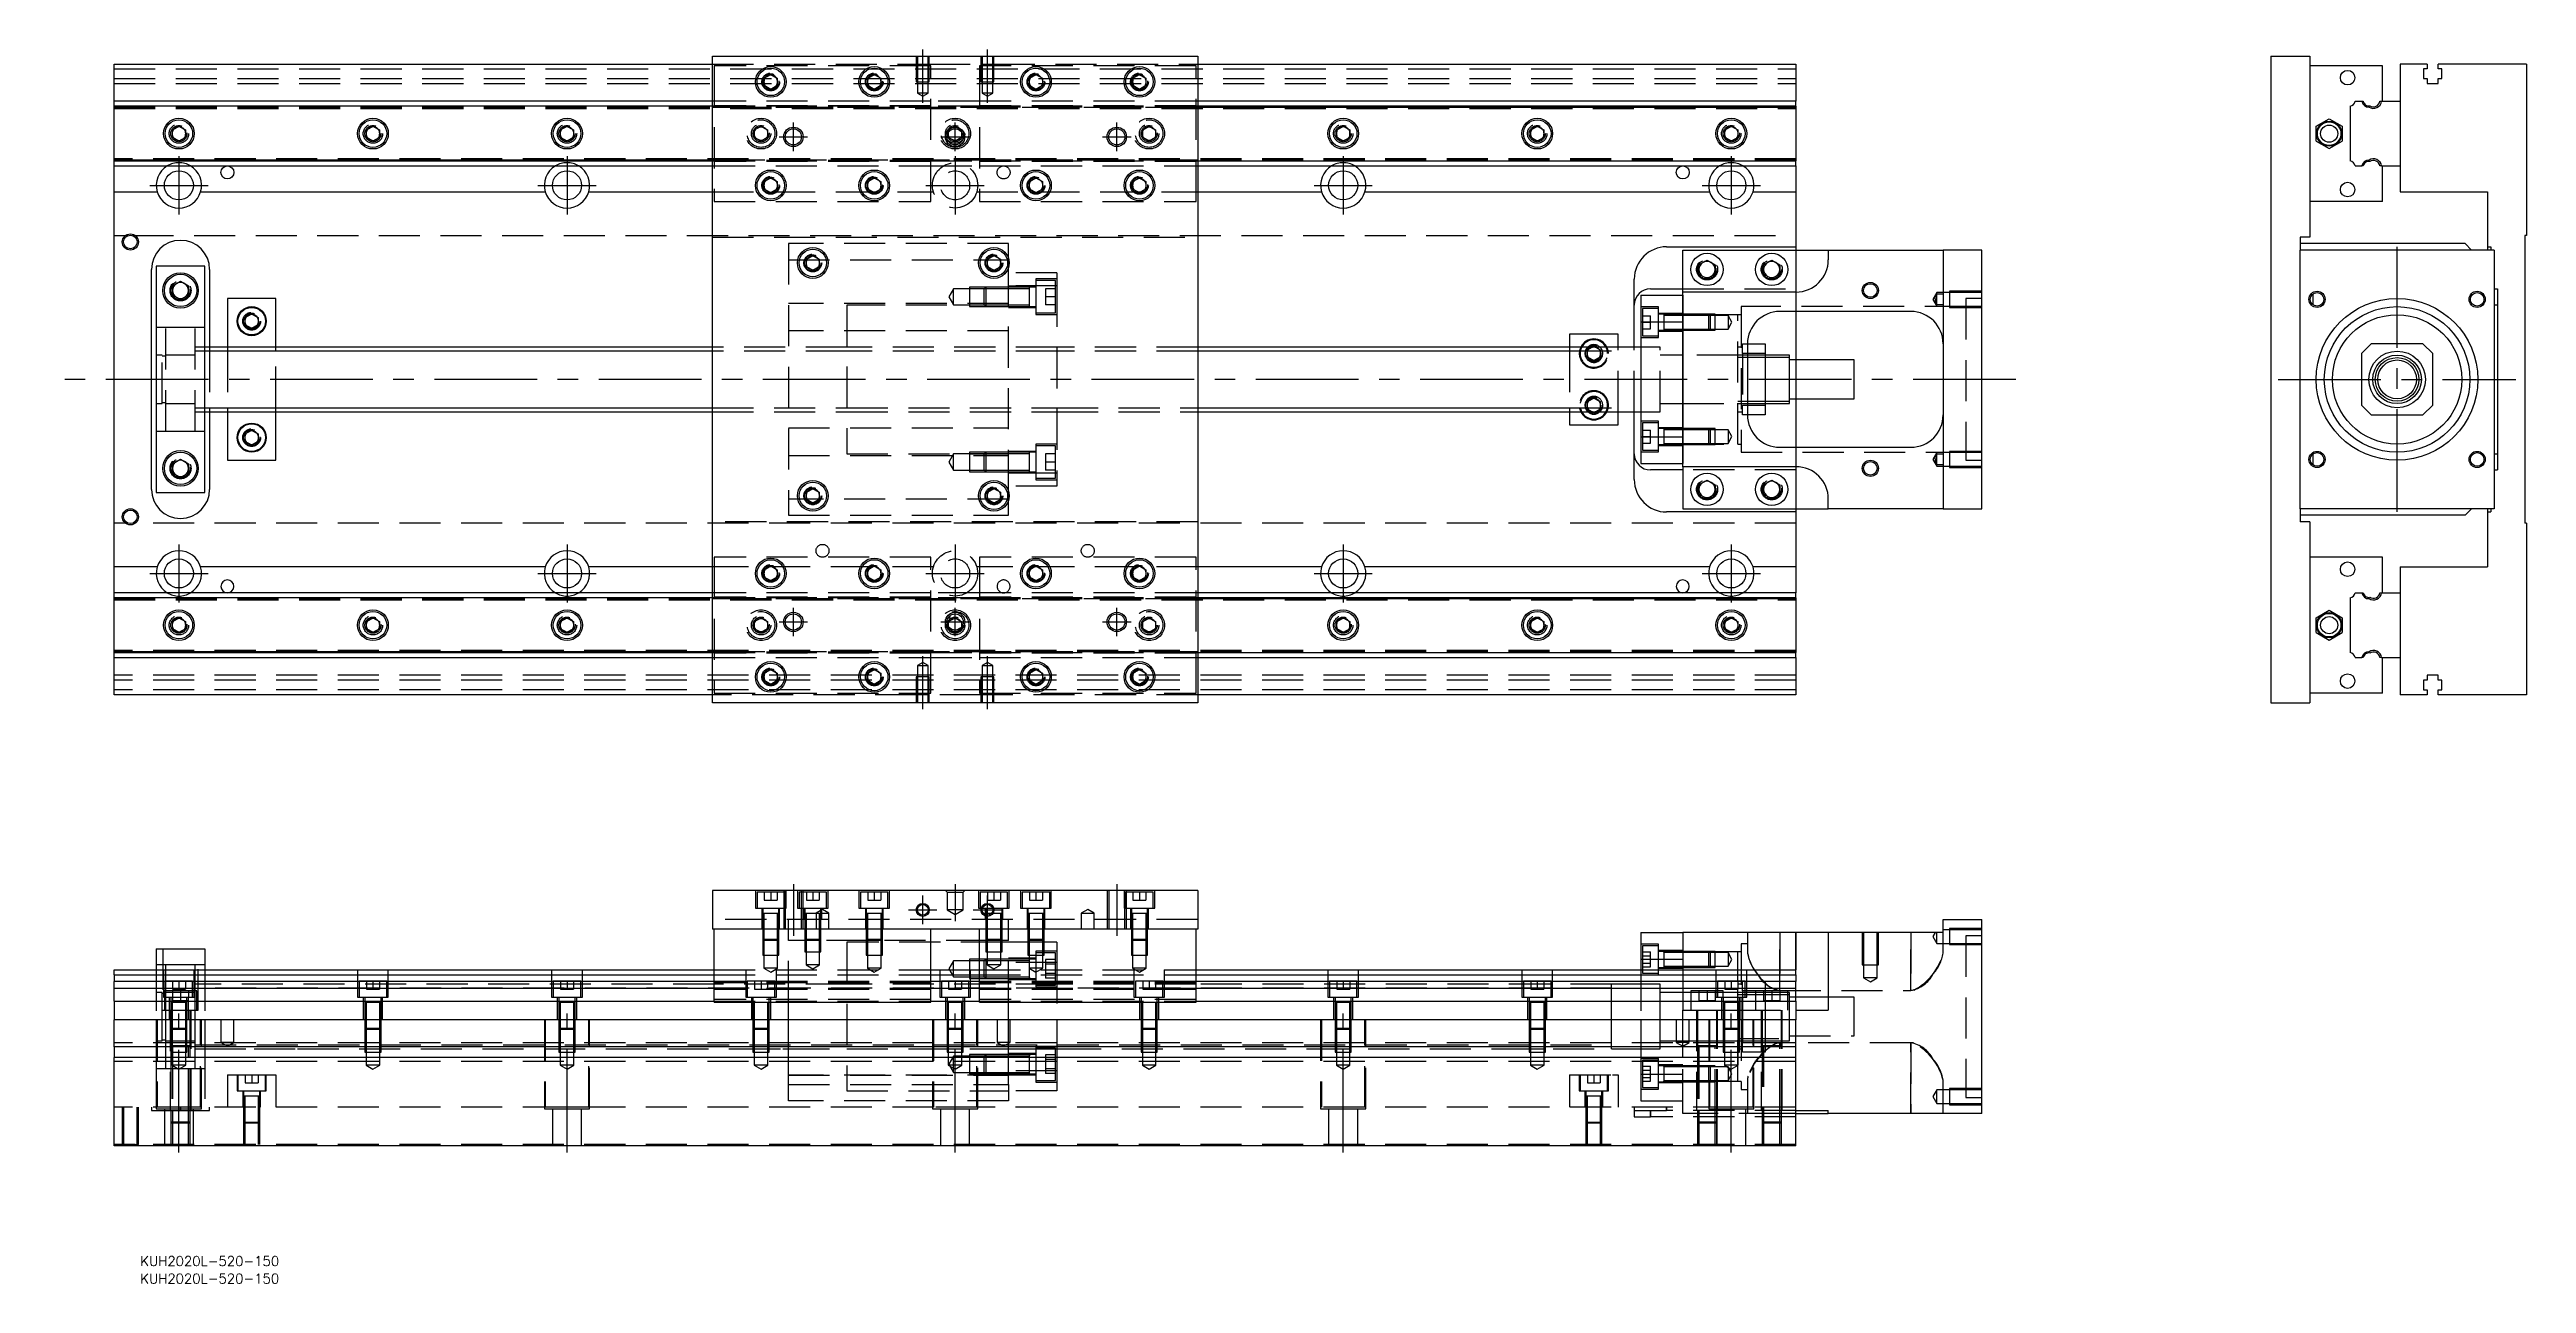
# Model space of a CAD drawing. Extents: x -20 to 746, y -280 to 102.
import ezdxf

# ---------------------------------------------------------------- set-up
doc = ezdxf.new("R2010")
doc.units = 0
doc.linetypes.add('CENTER', pattern=[50.8, 31.75, -6.35, 6.35, -6.35])
doc.linetypes.add('DASHED', pattern=[19.05, 12.7, -6.35])
doc.layers.get('0').update_dxf_attribs({"linetype": 'CONTINUOUS'})
doc.layers.add('CENTER', color=1, linetype='CENTER')
doc.styles.get("Standard").update_dxf_attribs({"font": 'txt.shx', "height": 3, "bigfont": 'bigfont.shx'})

# ---------------------------------------------------------------- blocks, each defined once
blk = doc.blocks.new('*U2')
at = {"color": 7, "linetype": 'CONTINUOUS'}
blk.add_text('KUH2020L-520-150', height=3, dxfattribs=at).set_placement((8.07, -279.55))
blk = doc.blocks.new('*U3')
at = {"color": 7, "linetype": 'CONTINUOUS'}
blk.add_text('KUH2020L-520-150', height=3, dxfattribs=at).set_placement((8.07, -274.13))

msp = doc.modelspace()

# ---------------------------------------------------------------- linework, layer by layer
at = {"color": 7, "linetype": 'CONTINUOUS'}
for p, q in [((185, 100), (335, 100)), ((185, -100), (185, 100)), ((335, 100), (335, -100)), ((666.86, 100), (678.86, 100)), ((666.86, 100), (666.86, -100)), ((678.86, 100), (678.86, 44)), ((0, 86), (0, 97.5)), ((0, 97.5), (185, 97.5)), ((201, 93.1547), (203, 94.309402)), ((201, 90.8453), (201, 93.1547)), ((203, 94.309402), (205, 93.1547)), ((205, 93.1547), (205, 90.8453)), ((233, 93.1547), (235, 94.309402)), ((233, 90.8453), (233, 93.1547)), ((235, 94.309402), (237, 93.1547)), ((237, 93.1547), (237, 90.8453)), ((283, 93.1547), (285, 94.309402)), ((283, 90.8453), (283, 93.1547)), ((285, 94.309402), (287, 93.1547)), ((287, 93.1547), (287, 90.8453)), ((315, 93.1547), (317, 94.309402)), ((315, 90.8453), (315, 93.1547)), ((317, 94.309402), (319, 93.1547)), ((319, 93.1547), (319, 90.8453)), ((335, 97.5), (520, 97.5)), ((520, 97.5), (520, 86)), ((701.36, 97), (678.86, 97)), ((701.36, 86), (701.36, 97)), ((706.86, 97.5), (706.86, 86)), ((715.16, 97.5), (706.86, 97.5)), ((715.16, 96), (714.01, 96)), ((714.01, 96), (714.01, 93)), ((714.01, 93), (715.16, 93)), ((715.16, 97.5), (715.16, 96)), ((715.16, 93), (715.16, 91.5)), ((718.56, 96), (718.56, 97.5)), ((745.86, 97.5), (718.56, 97.5)), ((719.71, 96), (718.56, 96)), ((718.56, 91.5), (718.56, 93)), ((718.56, 93), (719.71, 93)), ((719.71, 93), (719.71, 96)), ((745.86, 97.5), (745.86, 44.5)), ((0, 84.460392), (0, 86)), ((185, 86), (0, 86)), ((185, 84.460392), (0, 84.460392)), ((0, 67.539608), (0, 84.460392)), ((203, 89.690598), (201, 90.8453)), ((205, 90.8453), (203, 89.690598)), ((235, 89.690598), (233, 90.8453)), ((237, 90.8453), (235, 89.690598)), ((285, 89.690598), (283, 90.8453)), ((287, 90.8453), (285, 89.690598)), ((317, 89.690598), (315, 90.8453)), ((319, 90.8453), (317, 89.690598)), ((520, 86), (335, 86)), ((520, 84.460392), (335, 84.460392)), ((520, 84.460392), (520, 86)), ((520, 84.460392), (520, 67.539608)), ((691.36, 84.460392), (691.36, 67.539608)), ((692.899608, 86), (694.98154, 86)), ((694.98154, 86), (695.38668, 86)), ((700.537372, 86), (701.041934, 86)), ((701.041934, 86), (706.86, 86)), ((706.86, 86), (706.86, 66)), ((706.86, 86), (706.86, 66)), ((715.16, 91.5), (718.56, 91.5)), ((18, 77.1547), (20, 78.309402)), ((18, 74.8453), (18, 77.1547)), ((20, 78.309402), (22, 77.1547)), ((22, 77.1547), (22, 74.8453)), ((78, 77.1547), (80, 78.309402)), ((78, 74.8453), (78, 77.1547)), ((80, 78.309402), (82, 77.1547)), ((82, 77.1547), (82, 74.8453)), ((138, 77.1547), (140, 78.309402)), ((138, 74.8453), (138, 77.1547)), ((140, 78.309402), (142, 77.1547)), ((142, 77.1547), (142, 74.8453)), ((378, 77.1547), (380, 78.309402)), ((378, 74.8453), (378, 77.1547)), ((380, 78.309402), (382, 77.1547)), ((382, 77.1547), (382, 74.8453)), ((438, 77.1547), (440, 78.309402)), ((438, 74.8453), (438, 77.1547)), ((440, 78.309402), (442, 77.1547)), ((442, 77.1547), (442, 74.8453)), ((498, 77.1547), (500, 78.309402)), ((498, 74.8453), (498, 77.1547)), ((500, 78.309402), (502, 77.1547)), ((502, 77.1547), (502, 74.8453)), ((680.860002, 78.309401), (684.860002, 80.618802)), ((680.860002, 73.690599), (680.860002, 78.309401)), ((684.860002, 80.618802), (688.860002, 78.309401)), ((688.860002, 78.309401), (688.860002, 73.690599)), ((20, 73.690598), (18, 74.8453)), ((22, 74.8453), (20, 73.690598)), ((80, 73.690598), (78, 74.8453)), ((82, 74.8453), (80, 73.690598)), ((140, 73.690598), (138, 74.8453)), ((142, 74.8453), (140, 73.690598)), ((380, 73.690598), (378, 74.8453)), ((382, 74.8453), (380, 73.690598)), ((440, 73.690598), (438, 74.8453)), ((442, 74.8453), (440, 73.690598)), ((500, 73.690598), (498, 74.8453)), ((502, 74.8453), (500, 73.690598)), ((680.860002, 73.690599), (684.860002, 71.381198)), ((684.860002, 71.381198), (688.860002, 73.690599)), ((0, 67.539608), (185, 67.539608)), ((0, 66), (0, 67.539608)), ((0, 66), (185, 66)), ((0, 58), (0, 66)), ((201, 61.1547), (203, 62.309402)), ((203, 62.309402), (205, 61.1547)), ((233, 61.1547), (235, 62.309402)), ((235, 62.309402), (237, 61.1547)), ((283, 61.1547), (285, 62.309402)), ((285, 62.309402), (287, 61.1547)), ((315, 61.1547), (317, 62.309402)), ((317, 62.309402), (319, 61.1547)), ((335, 67.539608), (520, 67.539608)), ((335, 66), (520, 66)), ((520, 66), (520, 67.539608)), ((520, 66), (520, 58)), ((692.899608, 66), (694.98154, 66)), ((695.38668, 66), (694.98154, 66)), ((701.041934, 66), (700.537372, 66)), ((701.041934, 66), (706.86, 66)), ((701.36, 55), (701.36, 66)), ((706.86, 66), (706.86, 58)), ((0, 58), (13.291796, 58)), ((0, -58), (0, 58)), ((26.708204, 58), (133.291796, 58)), ((146.708204, 58), (185, 58)), ((201, 58.8453), (201, 61.1547)), ((203, 57.690598), (201, 58.8453)), ((205, 58.8453), (203, 57.690598)), ((205, 61.1547), (205, 58.8453)), ((233, 58.8453), (233, 61.1547)), ((235, 57.690598), (233, 58.8453)), ((237, 58.8453), (235, 57.690598)), ((237, 61.1547), (237, 58.8453)), ((283, 58.8453), (283, 61.1547)), ((285, 57.690598), (283, 58.8453)), ((287, 58.8453), (285, 57.690598)), ((287, 61.1547), (287, 58.8453)), ((315, 58.8453), (315, 61.1547)), ((317, 57.690598), (315, 58.8453)), ((319, 58.8453), (317, 57.690598)), ((319, 61.1547), (319, 58.8453)), ((335, 58), (373.291796, 58)), ((386.708204, 58), (493.291796, 58)), ((506.708204, 58), (520, 58)), ((520, 58), (520, 41)), ((701.36, 55), (678.86, 55)), ((706.86, 58), (733.86, 58)), ((733.86, 58), (733.86, 41)), ((214, 37.1547), (216, 38.309402)), ((216, 38.309402), (218, 37.1547)), ((270, 37.1547), (272, 38.309402)), ((272, 38.309402), (274, 37.1547)), ((480, 41), (520, 41)), ((485, 27), (485, 40)), ((485, 40), (530, 40)), ((520, 41), (520, 40)), ((530, 40), (530, 37)), ((530, 40), (565.5, 40)), ((565.5, 40), (565.5, -40)), ((577.5, 40), (565.5, 40)), ((577.5, -40), (577.5, 40)), ((678.86, 44), (675.86, 44)), ((675.86, 44), (675.86, 40)), ((726.86, 42), (675.86, 42)), ((675.86, -40), (675.86, 40)), ((735.86, 40), (675.86, 40)), ((728.86, 40), (726.86, 42)), ((733.86, 41), (734.86, 41)), ((733.86, 41), (733.86, 40)), ((734.86, 41), (734.86, 40)), ((735.86, 40), (735.86, -40)), ((745.86, 44.5), (745.36, 44.5)), ((745.36, 44.5), (745.36, -44.5)), ((11.5, -34), (11.5, 34)), ((28, 35), (13, 35)), ((13, 35), (13, -35)), ((28, -35), (28, 35)), ((29.5, 34), (29.5, 10)), ((214, 34.8453), (214, 37.1547)), ((216, 33.690598), (214, 34.8453)), ((218, 34.8453), (216, 33.690598)), ((218, 37.1547), (218, 34.8453)), ((270, 34.8453), (270, 37.1547)), ((272, 33.690598), (270, 34.8453)), ((274, 34.8453), (272, 33.690598)), ((274, 37.1547), (274, 34.8453)), ((470, 10), (470, 31)), ((490, 35.443376), (492.5, 36.886752)), ((490, 32.556624), (490, 35.443376)), ((492.5, 31.113248), (490, 32.556624)), ((492.5, 36.886752), (495, 35.443376)), ((495, 32.556624), (492.5, 31.113248)), ((495, 35.443376), (495, 32.556624)), ((510, 35.443376), (512.5, 36.886752)), ((510, 32.556624), (510, 35.443376)), ((512.5, 31.113248), (510, 32.556624)), ((512.5, 36.886752), (515, 35.443376)), ((515, 32.556624), (512.5, 31.113248)), ((515, 35.443376), (515, 32.556624)), ((18, 28.943376), (20.5, 30.386752)), ((18, 26.056624), (18, 28.943376)), ((20.5, 24.613248), (18, 26.056624)), ((20.5, 30.386752), (23, 28.943376)), ((23, 26.056624), (20.5, 24.613248)), ((23, 28.943376), (23, 26.056624)), ((50, 25), (35, 25)), ((35, 25), (35, 10)), ((50, 10), (50, 25)), ((472, 26), (485, 26)), ((472, 26), (472, 17.78342)), ((475, 28), (485, 28)), ((485, 17.78342), (485, 27)), ((520, 27), (485, 27)), ((679.86, 23.06222), (679.86, 26.435254)), ((735.86, 28), (736.86, 28)), ((736.86, 23), (735.86, 23)), ((736.86, 28), (736.86, -28)), ((40.5, 19.1547), (42.5, 20.309402)), ((40.5, 16.8453), (40.5, 19.1547)), ((42.5, 15.690598), (40.5, 16.8453)), ((42.5, 20.309402), (44.5, 19.1547)), ((44.5, 16.8453), (42.5, 15.690598)), ((44.5, 19.1547), (44.5, 16.8453)), ((472, 17.78342), (472, -17.78342)), ((472, 17.78342), (485, 17.78342)), ((485, 17.78342), (485, -17.78342)), ((485, -17.78342), (485, 17.78342)), ((555.5, 21), (515, 21)), ((520, 21), (520, 6)), ((185, 10), (28, 10)), ((463, 10), (335, 10)), ((465, 14), (450, 14)), ((450, 14), (450, 10)), ((463, 10), (462.995, 10)), ((472, 10), (463, 10)), ((463.005, 10), (463, 10)), ((465, 10), (465, 14)), ((505, 11), (510.5, 11)), ((505, 11), (505, -11)), ((510.5, 8), (505, 8)), ((510.5, 11), (510.5, 8)), ((510.5, 8), (510.5, -8)), ((697.86, 11), (694.86, 8)), ((694.86, 8), (694.86, -8)), ((713.86, 11), (697.86, 11)), ((716.86, 8), (713.86, 11)), ((716.86, -8), (716.86, 8)), ((518, 7.5), (510.5, 7.5)), ((518, 6.75), (510.5, 6.75)), ((518, -7.5), (518, 7.5)), ((538, 6), (518, 6)), ((538, -6), (538, 6)), ((510.5, -6.75), (518, -6.75)), ((510.5, -7.5), (518, -7.5)), ((518, -6), (538, -6)), ((520, -6), (520, -21)), ((28, -10), (185, -10)), ((29.5, -10), (29.5, -34)), ((35, -10), (35, -25)), ((50, -25), (50, -10)), ((335, -10), (463, -10)), ((450, -10), (450, -14)), ((450, -14), (465, -14)), ((462.995, -10), (463, -10)), ((463, -10), (472, -10)), ((463, -10), (463.005, -10)), ((465, -14), (465, -10)), ((470, -31), (470, -10)), ((505, -8), (510.5, -8)), ((510.5, -11), (505, -11)), ((510.5, -8), (510.5, -11)), ((694.86, -8), (697.86, -11)), ((697.86, -11), (713.86, -11)), ((713.86, -11), (716.86, -8)), ((40.5, -16.8453), (42.5, -15.690598)), ((40.5, -19.1547), (40.5, -16.8453)), ((42.5, -20.309402), (40.5, -19.1547)), ((42.5, -15.690598), (44.5, -16.8453)), ((44.5, -19.1547), (42.5, -20.309402)), ((44.5, -16.8453), (44.5, -19.1547)), ((472, -17.78342), (472, -26)), ((472, -17.78342), (485, -17.78342)), ((485, -27), (485, -17.78342)), ((515, -21), (555.5, -21)), ((18, -26.056624), (20.5, -24.613248)), ((18, -28.943376), (18, -26.056624)), ((20.5, -30.386752), (18, -28.943376)), ((20.5, -24.613248), (23, -26.056624)), ((23, -28.943376), (20.5, -30.386752)), ((23, -26.056624), (23, -28.943376)), ((35, -25), (50, -25)), ((472, -26), (485, -26)), ((485, -28), (475, -28)), ((520, -27), (485, -27)), ((485, -27), (485, -40)), ((679.86, -26.435254), (679.86, -23.06222)), ((735.86, -23), (736.86, -23)), ((735.86, -28), (736.86, -28)), ((13, -35), (28, -35)), ((214, -34.8453), (216, -33.690598)), ((214, -37.1547), (214, -34.8453)), ((216, -38.309402), (214, -37.1547)), ((216, -33.690598), (218, -34.8453)), ((218, -37.1547), (216, -38.309402)), ((218, -34.8453), (218, -37.1547)), ((270, -34.8453), (272, -33.690598)), ((270, -37.1547), (270, -34.8453)), ((272, -38.309402), (270, -37.1547)), ((272, -33.690598), (274, -34.8453)), ((274, -37.1547), (272, -38.309402)), ((274, -34.8453), (274, -37.1547)), ((490, -32.556624), (492.5, -31.113248)), ((490, -35.443376), (490, -32.556624)), ((492.5, -36.886752), (490, -35.443376)), ((492.5, -31.113248), (495, -32.556624)), ((495, -35.443376), (492.5, -36.886752)), ((495, -32.556624), (495, -35.443376)), ((510, -32.556624), (512.5, -31.113248)), ((510, -35.443376), (510, -32.556624)), ((512.5, -36.886752), (510, -35.443376)), ((512.5, -31.113248), (515, -32.556624)), ((515, -35.443376), (512.5, -36.886752)), ((515, -32.556624), (515, -35.443376)), ((530, -40), (530, -37)), ((520, -41), (480, -41)), ((485, -40), (530, -40)), ((520, -40), (520, -41)), ((520, -41), (520, -58)), ((565.5, -40), (530, -40)), ((565.5, -40), (577.5, -40)), ((675.86, -40), (675.86, -44)), ((735.86, -40), (675.86, -40)), ((726.86, -42), (675.86, -42)), ((678.86, -44), (675.86, -44)), ((678.86, -44), (678.86, -100)), ((726.86, -42), (728.86, -40)), ((733.86, -40), (733.86, -41)), ((733.86, -41), (733.86, -58)), ((733.86, -41), (734.86, -41)), ((734.86, -40), (734.86, -41)), ((745.86, -44.5), (745.36, -44.5)), ((745.86, -44.5), (745.86, -97.5)), ((0, -66), (0, -58)), ((13.291796, -58), (0, -58)), ((133.291796, -58), (26.708204, -58)), ((185, -58), (146.708204, -58)), ((201, -58.8453), (203, -57.690598)), ((201, -61.1547), (201, -58.8453)), ((203, -62.309402), (201, -61.1547)), ((203, -57.690598), (205, -58.8453)), ((205, -61.1547), (203, -62.309402)), ((205, -58.8453), (205, -61.1547)), ((233, -58.8453), (235, -57.690598)), ((233, -61.1547), (233, -58.8453)), ((235, -62.309402), (233, -61.1547)), ((235, -57.690598), (237, -58.8453)), ((237, -61.1547), (235, -62.309402)), ((237, -58.8453), (237, -61.1547)), ((283, -58.8453), (285, -57.690598)), ((283, -61.1547), (283, -58.8453)), ((285, -62.309402), (283, -61.1547)), ((285, -57.690598), (287, -58.8453)), ((287, -61.1547), (285, -62.309402)), ((287, -58.8453), (287, -61.1547)), ((315, -58.8453), (317, -57.690598)), ((315, -61.1547), (315, -58.8453)), ((317, -62.309402), (315, -61.1547)), ((317, -57.690598), (319, -58.8453)), ((319, -61.1547), (317, -62.309402)), ((319, -58.8453), (319, -61.1547)), ((373.291796, -58), (335, -58)), ((493.291796, -58), (386.708204, -58)), ((520, -58), (506.708204, -58)), ((520, -58), (520, -66)), ((701.36, -55), (678.86, -55)), ((701.36, -66), (701.36, -55)), ((706.86, -58), (706.86, -66)), ((706.86, -58), (733.86, -58)), ((0, -67.539608), (0, -66)), ((185, -66), (0, -66)), ((185, -67.539608), (0, -67.539608)), ((0, -84.460392), (0, -67.539608)), ((520, -66), (335, -66)), ((520, -67.539608), (335, -67.539608)), ((520, -67.539608), (520, -66)), ((520, -67.539608), (520, -84.460392)), ((691.36, -67.539608), (691.36, -84.460392)), ((692.899608, -66), (694.98154, -66)), ((694.98154, -66), (695.38668, -66)), ((700.537372, -66), (701.041934, -66)), ((701.041934, -66), (706.86, -66)), ((706.86, -66), (706.86, -86)), ((706.86, -66), (706.86, -86)), ((18, -74.8453), (20, -73.690598)), ((18, -77.1547), (18, -74.8453)), ((20, -73.690598), (22, -74.8453)), ((22, -74.8453), (22, -77.1547)), ((78, -74.8453), (80, -73.690598)), ((78, -77.1547), (78, -74.8453)), ((80, -73.690598), (82, -74.8453)), ((82, -74.8453), (82, -77.1547)), ((138, -74.8453), (140, -73.690598)), ((138, -77.1547), (138, -74.8453)), ((140, -73.690598), (142, -74.8453)), ((142, -74.8453), (142, -77.1547)), ((378, -74.8453), (380, -73.690598)), ((378, -77.1547), (378, -74.8453)), ((380, -73.690598), (382, -74.8453)), ((382, -74.8453), (382, -77.1547)), ((438, -74.8453), (440, -73.690598)), ((438, -77.1547), (438, -74.8453)), ((440, -73.690598), (442, -74.8453)), ((442, -74.8453), (442, -77.1547)), ((498, -74.8453), (500, -73.690598)), ((498, -77.1547), (498, -74.8453)), ((500, -73.690598), (502, -74.8453)), ((502, -74.8453), (502, -77.1547)), ((680.860002, -73.690599), (684.860002, -71.381198)), ((680.860002, -78.309401), (680.860002, -73.690599)), ((684.860002, -71.381198), (688.860002, -73.690599)), ((688.860002, -73.690599), (688.860002, -78.309401)), ((20, -78.309402), (18, -77.1547)), ((22, -77.1547), (20, -78.309402)), ((80, -78.309402), (78, -77.1547)), ((82, -77.1547), (80, -78.309402)), ((140, -78.309402), (138, -77.1547)), ((142, -77.1547), (140, -78.309402)), ((380, -78.309402), (378, -77.1547)), ((382, -77.1547), (380, -78.309402)), ((440, -78.309402), (438, -77.1547)), ((442, -77.1547), (440, -78.309402)), ((500, -78.309402), (498, -77.1547)), ((502, -77.1547), (500, -78.309402)), ((680.860002, -78.309401), (684.860002, -80.618802)), ((684.860002, -80.618802), (688.860002, -78.309401)), ((0, -84.460392), (185, -84.460392)), ((0, -86), (0, -84.460392)), ((0, -86), (185, -86)), ((0, -97.5), (0, -86)), ((201, -90.8453), (203, -89.690598)), ((201, -93.1547), (201, -90.8453)), ((203, -89.690598), (205, -90.8453)), ((205, -90.8453), (205, -93.1547)), ((233, -90.8453), (235, -89.690598)), ((233, -93.1547), (233, -90.8453)), ((235, -89.690598), (237, -90.8453)), ((237, -90.8453), (237, -93.1547)), ((283, -90.8453), (285, -89.690598)), ((283, -93.1547), (283, -90.8453)), ((285, -89.690598), (287, -90.8453)), ((287, -90.8453), (287, -93.1547)), ((315, -90.8453), (317, -89.690598)), ((315, -93.1547), (315, -90.8453)), ((317, -89.690598), (319, -90.8453)), ((319, -90.8453), (319, -93.1547)), ((335, -84.460392), (520, -84.460392)), ((335, -86), (520, -86)), ((520, -86), (520, -84.460392)), ((520, -86), (520, -97.5)), ((692.899608, -86), (694.98154, -86)), ((695.38668, -86), (694.98154, -86)), ((701.041934, -86), (700.537372, -86)), ((701.041934, -86), (706.86, -86)), ((701.36, -97), (701.36, -86)), ((706.86, -86), (706.86, -97.5)), ((718.56, -91.5), (715.16, -91.5)), ((715.16, -91.5), (715.16, -93)), ((718.56, -93), (718.56, -91.5)), ((185, -97.5), (0, -97.5)), ((203, -94.309402), (201, -93.1547)), ((205, -93.1547), (203, -94.309402)), ((235, -94.309402), (233, -93.1547)), ((237, -93.1547), (235, -94.309402)), ((285, -94.309402), (283, -93.1547)), ((287, -93.1547), (285, -94.309402)), ((317, -94.309402), (315, -93.1547)), ((319, -93.1547), (317, -94.309402)), ((520, -97.5), (335, -97.5)), ((701.36, -97), (678.86, -97)), ((715.16, -97.5), (706.86, -97.5)), ((715.16, -93), (714.01, -93)), ((714.01, -93), (714.01, -96)), ((714.01, -96), (715.16, -96)), ((715.16, -96), (715.16, -97.5)), ((719.71, -93), (718.56, -93)), ((718.56, -97.5), (718.56, -96)), ((718.56, -96), (719.71, -96)), ((745.86, -97.5), (718.56, -97.5)), ((719.71, -96), (719.71, -93)), ((335, -100), (185, -100)), ((666.86, -100), (678.86, -100)), ((335, -158.03), (185, -158.03)), ((185, -158.03), (185, -170.03)), ((335, -158.03), (335, -170.03)), ((269.9, -165.13), (269.9, -165.676966)), ((269.9, -165.676966), (269.9, -166.027498)), ((271.67033, -165.13), (271.229838, -165.13)), ((565.5, -171.03), (565.5, -167.03)), ((565.5, -167.03), (577.5, -167.03)), ((577.5, -227.03), (577.5, -167.03)), ((13, -176.03), (13, -182.53)), ((13, -176.03), (28, -176.03)), ((28, -176.03), (28, -182.53)), ((335, -170.03), (185, -170.03)), ((185.5, -192.53), (185.5, -170.03)), ((252.5, -192.53), (252.5, -170.03)), ((267.5, -192.53), (267.5, -170.03)), ((334.5, -192.53), (334.5, -170.03)), ((472, -171.03), (485, -171.03)), ((472, -171.03), (472, -179.24658)), ((520, -171.03), (485, -171.03)), ((485, -171.03), (485, -182.53)), ((520, -182.53), (520, -171.03)), ((530, -171.03), (520, -171.03)), ((530, -171.03), (530, -195.03)), ((565.5, -171.03), (530, -171.03)), ((0, -184.069608), (0, -182.53)), ((0, -182.53), (185.5, -182.53)), ((252.5, -182.53), (267.5, -182.53)), ((334.5, -182.53), (520, -182.53)), ((472, -179.24658), (485, -179.24658)), ((472, -179.24658), (472, -182.53)), ((520, -184.069608), (520, -182.53)), ((0, -184.069608), (0, -186.15154)), ((0, -184.069608), (185.5, -184.069608)), ((185.5, -186.15154), (0, -186.15154)), ((0, -188.366666), (0, -186.15154)), ((0, -192.211934), (0, -188.366666)), ((185.5, -188.366666), (0, -188.366666)), ((252.5, -184.069608), (267.5, -184.069608)), ((267.5, -186.15154), (252.5, -186.15154)), ((267.5, -188.366666), (252.5, -188.366666)), ((334.5, -184.069608), (520, -184.069608)), ((520, -186.15154), (334.5, -186.15154)), ((520, -188.366666), (334.5, -188.366666)), ((520, -184.069608), (520, -186.15154)), ((520, -188.366666), (520, -186.15154)), ((520, -192.211934), (520, -188.366666)), ((0, -192.211934), (0, -198.03)), ((0, -192.211934), (185.5, -192.211934)), ((520, -198.03), (0, -198.03)), ((0, -206.33), (0, -198.03)), ((185.5, -192.53), (252.5, -192.53)), ((252.5, -192.211934), (267.5, -192.211934)), ((267.5, -192.53), (334.5, -192.53)), ((334.5, -192.211934), (520, -192.211934)), ((520, -192.211934), (520, -198.03)), ((520, -195.03), (530, -195.03)), ((520, -206.33), (520, -198.03)), ((520, -206.33), (0, -206.33)), ((0, -206.33), (0, -209.73)), ((23, -209.73), (23, -206.33)), ((520, -209.73), (520, -206.33)), ((520, -209.73), (0, -209.73)), ((0, -237.03), (0, -209.73)), ((18, -208.03), (18, -209.73)), ((520, -237.03), (520, -209.73)), ((520, -226.03), (530, -226.03)), ((520, -227.03), (530, -227.03)), ((530, -227.03), (530, -226.03)), ((577.5, -227.03), (530, -227.03)), ((520, -237.03), (0, -237.03))]:
    msp.add_line(p, q, dxfattribs=at)
at = {"color": 3, "linetype": 'DASHED'}
for p, q in [((248.000006, 100), (248.000006, 92)), ((248.35, 100), (248.35, 92)), ((251.65, 92), (251.65, 100)), ((251.999994, 92), (251.999994, 100)), ((268.000006, 100), (268.000006, 92)), ((268.35, 100), (268.35, 92)), ((271.65, 92), (271.65, 100)), ((271.999994, 92), (271.999994, 100)), ((0, 96), (520, 96)), ((0, 93), (520, 93)), ((185, 97.5), (248.000006, 97.5)), ((185.5, 97), (185.5, 55)), ((252.5, 97), (185.5, 97)), ((205.483582, 92.286038), (205.5, 92)), ((237.483582, 92.286038), (237.5, 92)), ((248.000006, 97.5), (251.999994, 97.5)), ((248.000006, 92), (251.999994, 92)), ((248.35, 92), (248.35, 88.5)), ((251.65, 88.5), (251.65, 92)), ((251.999994, 97.5), (268.000006, 97.5)), ((252.5, 55), (252.5, 97)), ((334.5, 97), (267.5, 97)), ((267.5, 97), (267.5, 55)), ((268.000006, 97.5), (271.999994, 97.5)), ((268.000006, 92), (271.999994, 92)), ((268.35, 92), (268.35, 88.5)), ((271.65, 88.5), (271.65, 92)), ((271.999994, 97.5), (335, 97.5)), ((287.483582, 92.286038), (287.5, 92)), ((319.483582, 92.286038), (319.5, 92)), ((334.5, 55), (334.5, 97)), ((0, 91.5), (520, 91.5)), ((185.5, 86), (185, 86)), ((185.5, 84.460392), (185, 84.460392)), ((252.5, 86), (185.5, 86)), ((252.5, 84.643014), (185.5, 84.643014)), ((185.5, 84.6), (252.5, 84.6)), ((252.5, 84.460392), (185.5, 84.460392)), ((185.5, 84.3), (252.5, 84.3)), ((251.65, 88.5), (248.35, 88.5)), ((248.35, 88.5), (250, 87.547372)), ((250, 87.547372), (251.65, 88.5)), ((267.5, 86), (252.5, 86)), ((267.5, 84.460392), (252.5, 84.460392)), ((334.5, 86), (267.5, 86)), ((334.5, 84.643014), (267.5, 84.643014)), ((267.5, 84.6), (334.5, 84.6)), ((334.5, 84.460392), (267.5, 84.460392)), ((267.5, 84.3), (334.5, 84.3)), ((271.65, 88.5), (268.35, 88.5)), ((268.35, 88.5), (270, 87.547372)), ((270, 87.547372), (271.65, 88.5)), ((335, 86), (334.5, 86)), ((335, 84.460392), (334.5, 84.460392)), ((0, 84.204452), (185, 84.204452)), ((0, 84.2), (520, 84.2)), ((0, 83.8), (520, 83.8)), ((185, 84.204452), (185.5, 84.204452)), ((185.5, 84.204452), (334.5, 84.204452)), ((198, 77.1547), (200, 78.309402)), ((198, 74.8453), (198, 77.1547)), ((200, 78.309402), (202, 77.1547)), ((202, 77.1547), (202, 74.8453)), ((258, 77.1547), (260, 78.309402)), ((258, 74.8453), (258, 77.1547)), ((260, 78.309402), (262, 77.1547)), ((262, 77.1547), (262, 74.8453)), ((318, 77.1547), (320, 78.309402)), ((318, 74.8453), (318, 77.1547)), ((320, 78.309402), (322, 77.1547)), ((322, 77.1547), (322, 74.8453)), ((334.5, 84.204452), (335, 84.204452)), ((335, 84.204452), (520, 84.204452)), ((22.483582, 76.286038), (22.5, 76)), ((77.5, 76), (77.518502, 76.303588)), ((137.5, 76), (137.518502, 76.303588)), ((200, 73.690598), (198, 74.8453)), ((202, 74.8453), (200, 73.690598)), ((202.483582, 76.286038), (202.5, 76)), ((260, 73.690598), (258, 74.8453)), ((262, 74.8453), (260, 73.690598)), ((262.483582, 76.286038), (262.5, 76)), ((320, 73.690598), (318, 74.8453)), ((322, 74.8453), (320, 73.690598)), ((322.483582, 76.286038), (322.5, 76)), ((377.5, 76), (377.518502, 76.303588)), ((437.5, 76), (437.518502, 76.303588)), ((502.483582, 76.286038), (502.5, 76)), ((520, 68.2), (0, 68.2)), ((520, 67.8), (0, 67.8)), ((185, 67.795548), (0, 67.795548)), ((185.5, 67.795548), (185, 67.795548)), ((185, 67.539608), (185.5, 67.539608)), ((185, 66), (185.5, 66)), ((334.5, 67.795548), (185.5, 67.795548)), ((252.5, 67.7), (185.5, 67.7)), ((185.5, 67.539608), (252.5, 67.539608)), ((252.5, 67.4), (185.5, 67.4)), ((252.5, 67.356986), (185.5, 67.356986)), ((185.5, 66), (252.5, 66)), ((252.5, 67.539608), (267.5, 67.539608)), ((252.5, 66), (267.5, 66)), ((334.5, 67.7), (267.5, 67.7)), ((267.5, 67.539608), (334.5, 67.539608)), ((334.5, 67.4), (267.5, 67.4)), ((334.5, 67.356986), (267.5, 67.356986)), ((267.5, 66), (334.5, 66)), ((335, 67.795548), (334.5, 67.795548)), ((334.5, 67.539608), (335, 67.539608)), ((334.5, 66), (335, 66)), ((520, 67.795548), (335, 67.795548)), ((185, 58), (253.291796, 58)), ((185.5, 55), (252.5, 55)), ((205.483582, 60.286038), (205.5, 60)), ((237.483582, 60.286038), (237.5, 60)), ((266.708204, 58), (335, 58)), ((267.5, 55), (334.5, 55)), ((282.5, 60), (282.512884, 60.253488)), ((319.483582, 60.286038), (319.5, 60)), ((0, 44.5), (4.359688, 44.5)), ((5.640312, 44.5), (520, 44.5)), ((185, 44), (335, 44)), ((276.5, 42), (208.5, 42)), ((208.5, 42), (208.5, -42)), ((276.5, 37.52069), (276.5, 42)), ((520, 40), (520, 28)), ((208.5, 37), (276.5, 37)), ((213.5, 36), (213.512884, 36.253488)), ((269.5, 36), (269.518502, 36.303588)), ((276.5, 34.47931), (276.5, 37.52069)), ((276.5, -34.47931), (276.5, 34.47931)), ((291.5, 33), (276.5, 33)), ((285, 31.04775), (285, 20.04775)), ((291.5, 31.04775), (285, 31.04775)), ((291.5, 33), (291.5, 28.982754)), ((495.477798, 34.364306), (495.5, 34)), ((509.5, 34), (509.520026, 34.346056)), ((23.477798, 27.864306), (23.5, 27.5)), ((276.5, 23.5), (208.5, 23.5)), ((226.5, 23), (226.5, -23)), ((276.5, 23), (226.5, 23)), ((259.5, 28.04775), (258.056624, 25.54775)), ((258.056624, 25.54775), (259.5, 23.04775)), ((259.5, 23.04775), (259.5, 28.04775)), ((264.5, 28.04775), (259.5, 28.04775)), ((259.5, 23.04775), (264.5, 23.04775)), ((264.5, 28.547744), (264.5, 22.547754)), ((269.49998, 28.547744), (264.5, 28.547744)), ((268.99998, 28.04775), (264.5, 28.04775)), ((264.5, 23.04775), (268.99998, 23.04775)), ((269.5, 28.54775), (269, 28.04775)), ((269, 23.04775), (269, 28.04775)), ((276.5, 28.04775), (269, 28.04775)), ((269, 23.04775), (269.5, 22.54775)), ((269, 23.04775), (276.5, 23.04775)), ((276.5, 28.547744), (269.499994, 28.547744)), ((269.5, 28.54775), (269.5, 22.54775)), ((276.5, 28.54775), (269.5, 28.54775)), ((291.5, 28.982754), (276.5, 28.982754)), ((285, 28.84775), (276.5, 28.84775)), ((283, 28.54775), (276.50002, 28.54775)), ((283, 28.04775), (276.50002, 28.04775)), ((276.50002, 23.04775), (283, 23.04775)), ((283, 28.54775), (282.995, 28.54775)), ((283, 28.04775), (283, 28.547754)), ((283, 28.197952), (283, 28.54775)), ((285, 28.54775), (283, 28.54775)), ((283.005, 28.54775), (283, 28.54775)), ((283, 22.8974), (283, 28.197952)), ((283, 22.547744), (283, 23.04775)), ((291, 30.54775), (285, 30.54775)), ((288, 28.04775), (288, 25.54775)), ((291, 28.04775), (288, 28.04775)), ((288, 25.54775), (288, 23.04775)), ((291, 25.54775), (288, 25.54775)), ((291, 23.04775), (288, 23.04775)), ((291, 20.54775), (291, 30.54775)), ((291.5, 28.982754), (291.5, -28.982754)), ((485, 28), (520, 28)), ((485, 26), (485, 17.78342)), ((520, 28), (520, 27)), ((520, 27), (520, 21)), ((563.5, 26.848738), (562.287564, 24.748738)), ((562.287564, 24.748738), (563.5, 22.648738)), ((563.016436, 24.911344), (563.060666, 25.226886)), ((563.060666, 25.226886), (563.163852, 25.611128)), ((563.163852, 25.611128), (563.302956, 25.985522)), ((563.302956, 25.985522), (563.5, 26.435254)), ((563.5, 26.435254), (563.5, 26.848738)), ((567.5, 26.848738), (563.5, 26.848738)), ((563.5, 23.06222), (563.5, 26.435794)), ((563.5, 26.435254), (565.5, 26.435254)), ((563.5, 22.648738), (563.5, 23.06222)), ((565.5, 23.06222), (563.5, 23.06222)), ((567.5, 27.248732), (567.5, 22.248742)), ((577.5, 27.248732), (567.5, 27.248732)), ((577.5, 26.848738), (567.5, 26.848738)), ((572.5, 25), (572.5, -25)), ((577.5, 25), (572.5, 25)), ((16, 16), (13, 16)), ((16, -16), (16, 16)), ((25, 16), (16, 16)), ((25, -16), (25, 16)), ((28, 16), (25, 16)), ((40, 18), (40.012884, 18.253488)), ((264.5, 22.547754), (269.49998, 22.547754)), ((269.5, 22.547754), (276.5, 22.547754)), ((269.5, 22.54775), (276.5, 22.54775)), ((276.5, 22.24775), (285, 22.24775)), ((276.50002, 22.54775), (283.005, 22.54775)), ((282.995, 22.54775), (285, 22.54775)), ((283, 22.54775), (283, 22.8974)), ((285, 20.54775), (291, 20.54775)), ((285, 20.04775), (291.5, 20.04775)), ((477.5, 22.42767), (472, 22.42767)), ((472.5, 21.92767), (472.5, 13.42767)), ((477.5, 21.92767), (472.5, 21.92767)), ((472.5, 19.67767), (475, 19.67767)), ((472.5, 17.67767), (475, 17.67767)), ((472.5, 15.67767), (475, 15.67767)), ((475, 17.67767), (475, 19.67767)), ((475, 15.67767), (475, 17.67767)), ((477.5, 12.92767), (477.5, 22.42767)), ((485, 20.42767), (477.5, 20.42767)), ((479.1, 20.17767), (477.5, 20.17767)), ((479.1, 20.17767), (479.095, 20.17767)), ((479.1, 20.17767), (479.1, 19.92022)), ((479.105, 20.17767), (479.1, 20.17767)), ((484.99998, 20.17767), (479.1, 20.17767)), ((479.1, 19.92022), (479.1, 15.435068)), ((484.99998, 19.77767), (479.1, 19.77767)), ((479.1, 15.57767), (484.99998, 15.57767)), ((479.1, 15.435068), (479.1, 15.17767)), ((493.1, 20.17767), (485, 20.17767)), ((493.1, 20.177664), (485, 20.177664)), ((502, 20), (485, 20)), ((493.5, 19.77767), (485, 19.77767)), ((485, 15.57767), (493.5, 15.57767)), ((493.1, 15.17767), (493.1, 20.17767)), ((493.5, 19.77767), (493.1, 20.17767)), ((493.1, 15.17767), (493.5, 15.57767)), ((495, 20.177664), (493.10002, 20.177664)), ((493.5, 19.77767), (493.5, 15.57767)), ((495, 19.77767), (493.50002, 19.77767)), ((493.50002, 15.57767), (495, 15.57767)), ((495, 15.177674), (495, 20.177664)), ((499, 19.77767), (495, 19.77767)), ((495, 15.57767), (499, 15.57767)), ((499, 19.77767), (499, 15.57767)), ((500.212436, 17.67767), (499, 19.77767)), ((499, 15.57767), (500.212436, 17.67767)), ((502, -20), (502, 20)), ((503, 20), (502, 20)), ((503, 22.5), (503, -22.5)), ((572.5, 22.5), (503, 22.5)), ((563.5, 22.648738), (567.5, 22.648738)), ((567.5, 22.648738), (577.5, 22.648738)), ((567.5, 22.248742), (577.5, 22.248742)), ((28, 10), (25, 10)), ((28, 8.75), (25, 8.75)), ((29.5, 10), (29.5, 8.75)), ((29.5, 8.75), (29.5, -8.75)), ((35, 10), (35, 8.75)), ((35, 8.75), (35, -8.75)), ((50, 8.75), (50, 10)), ((50, -8.75), (50, 8.75)), ((226.49998, 10), (185, 10)), ((226.49998, 8.75), (185, 8.75)), ((276.5, 15), (208.5, 15)), ((291.5, 10), (226.5, 10)), ((291.5, 8.75), (226.5, 8.75)), ((335, 10), (291.50002, 10)), ((335, 8.75), (291.50002, 8.75)), ((450, 10), (450, 8.75)), ((450, 8.75), (450, -8.75)), ((455.5, 9.1547), (456.964102, 10)), ((455.5, 8.75), (455.5, 9.1547)), ((455.5, 6.8453), (455.5, 8.75)), ((456.964102, 10), (457.5, 10.309402)), ((457.5, 10.309402), (458.035898, 10)), ((458.035898, 10), (459.5, 9.1547)), ((459.5, 9.1547), (459.5, 8.75)), ((459.5, 8.75), (459.5, 6.8453)), ((459.983582, 8.286038), (460, 8)), ((465, -10), (465, 10)), ((470, -10), (470, 10)), ((472, 12.92767), (477.5, 12.92767)), ((478, 10), (472, 10)), ((472.5, 13.42767), (477.5, 13.42767)), ((477.5, 15.17767), (479.1, 15.17767)), ((477.5, 14.92767), (485, 14.92767)), ((478, -10), (478, 10)), ((479.095, 15.17767), (479.1, 15.17767)), ((479.1, 15.17767), (479.105, 15.17767)), ((479.1, 15.17767), (484.99998, 15.17767)), ((485, 15.177674), (493.1, 15.177674)), ((485, 15.17767), (493.1, 15.17767)), ((493.10002, 15.177674), (495, 15.177674)), ((503.5, 10), (502, 10)), ((503.5, 11), (505, 11)), ((503.5, 8), (503.5, 11)), ((503.5, 8), (503.5, -8)), ((505, 8), (503.5, 8)), ((14.85, 7.5), (13, 7.5)), ((14.85, -7.5), (14.85, 7.5)), ((16, 7.15), (14.85, 7.15)), ((25, 7.5), (16, 7.5)), ((457.5, 5.690598), (455.5, 6.8453)), ((459.5, 6.8453), (457.5, 5.690598)), ((485, 7.5), (478, 7.5)), ((502, 7.5), (485, 7.5)), ((502, 7.5), (501.995, 7.5)), ((503.5, 7.5), (502, 7.5)), ((502.005, 7.5), (502, 7.5)), ((503.5, 6.75), (502, 6.75)), ((505, 7.5), (503.5, 7.5)), ((505, 6.75), (503.5, 6.75)), ((510.5, 7.5), (505, 7.5)), ((510.5, 6.75), (505, 6.75)), ((520, 6), (520, -6)), ((13, -7.5), (14.85, -7.5)), ((14.85, -7.15), (16, -7.15)), ((16, -7.5), (25, -7.5)), ((455.5, -6.8453), (457.5, -5.690598)), ((455.5, -8.75), (455.5, -6.8453)), ((457.5, -5.690598), (459.5, -6.8453)), ((459.5, -6.8453), (459.5, -8.75)), ((478, -7.5), (485, -7.5)), ((485, -7.5), (502, -7.5)), ((501.995, -7.5), (502, -7.5)), ((502, -6.75), (503.5, -6.75)), ((502, -7.5), (503.5, -7.5)), ((502, -7.5), (502.005, -7.5)), ((503.5, -6.75), (505, -6.75)), ((503.5, -7.5), (505, -7.5)), ((505, -6.75), (510.5, -6.75)), ((505, -7.5), (510.5, -7.5)), ((25, -8.75), (28, -8.75)), ((25, -10), (28, -10)), ((29.5, -8.75), (29.5, -10)), ((35, -8.75), (35, -10)), ((50, -10), (50, -8.75)), ((185, -8.75), (226.49998, -8.75)), ((185, -10), (226.49998, -10)), ((208.5, -15), (276.5, -15)), ((226.5, -8.75), (291.5, -8.75)), ((226.5, -10), (291.5, -10)), ((291.50002, -8.75), (335, -8.75)), ((291.50002, -10), (335, -10)), ((450, -8.75), (450, -10)), ((455, -8), (455.018502, -7.696412)), ((455.5, -9.1547), (455.5, -8.75)), ((456.964102, -10), (455.5, -9.1547)), ((457.5, -10.309402), (456.964102, -10)), ((458.035898, -10), (457.5, -10.309402)), ((459.5, -9.1547), (458.035898, -10)), ((459.5, -8.75), (459.5, -9.1547)), ((463, -10), (463, -9.999498)), ((472, -10), (478, -10)), ((477.5, -12.92767), (472, -12.92767)), ((472.5, -13.42767), (472.5, -21.92767)), ((477.5, -13.42767), (472.5, -13.42767)), ((477.5, -22.42767), (477.5, -12.92767)), ((485, -14.92767), (477.5, -14.92767)), ((479.1, -15.17767), (477.5, -15.17767)), ((479.1, -15.17767), (479.095, -15.17767)), ((479.1, -15.17767), (479.1, -15.435118)), ((479.105, -15.17767), (479.1, -15.17767)), ((484.99998, -15.17767), (479.1, -15.17767)), ((493.1, -15.17767), (485, -15.17767)), ((493.1, -15.177674), (485, -15.177674)), ((493.1, -20.17767), (493.1, -15.17767)), ((493.5, -15.57767), (493.1, -15.17767)), ((495, -15.177674), (493.10002, -15.177674)), ((495, -20.177664), (495, -15.177674)), ((502, -10), (503.5, -10)), ((503.5, -8), (505, -8)), ((503.5, -11), (503.5, -8)), ((505, -11), (503.5, -11)), ((13, -16), (16, -16)), ((16, -16), (25, -16)), ((25, -16), (28, -16)), ((44.983582, -17.713962), (45, -18)), ((264.5, -22.547754), (264.5, -28.547744)), ((269.49998, -22.547754), (264.5, -22.547754)), ((269.5, -22.54775), (269, -23.04775)), ((269.5, -22.54775), (269.5, -28.54775)), ((276.5, -22.54775), (269.5, -22.54775)), ((276.5, -22.547754), (269.5, -22.547754)), ((285, -22.24775), (276.5, -22.24775)), ((283.005, -22.54775), (276.50002, -22.54775)), ((285, -22.54775), (282.995, -22.54775)), ((283, -23.04775), (283, -22.547744)), ((283, -22.897546), (283, -22.54775)), ((283, -28.198098), (283, -22.897546)), ((285, -20.04775), (285, -31.04775)), ((291.5, -20.04775), (285, -20.04775)), ((291, -20.54775), (285, -20.54775)), ((291, -30.54775), (291, -20.54775)), ((472, -22.42767), (477.5, -22.42767)), ((472.5, -15.67767), (475, -15.67767)), ((472.5, -17.67767), (475, -17.67767)), ((472.5, -19.67767), (475, -19.67767)), ((472.5, -21.92767), (477.5, -21.92767)), ((475, -17.67767), (475, -15.67767)), ((475, -19.67767), (475, -17.67767)), ((477.5, -20.17767), (479.1, -20.17767)), ((477.5, -20.42767), (485, -20.42767)), ((479.095, -20.17767), (479.1, -20.17767)), ((479.1, -15.435118), (479.1, -19.920272)), ((484.99998, -15.57767), (479.1, -15.57767)), ((479.1, -19.77767), (484.99998, -19.77767)), ((479.1, -19.920272), (479.1, -20.17767)), ((479.1, -20.17767), (479.105, -20.17767)), ((479.1, -20.17767), (484.99998, -20.17767)), ((493.5, -15.57767), (485, -15.57767)), ((485, -17.78342), (485, -26)), ((485, -19.77767), (493.5, -19.77767)), ((485, -20), (502, -20)), ((485, -20.177664), (493.1, -20.177664)), ((485, -20.17767), (493.1, -20.17767)), ((493.1, -20.17767), (493.5, -19.77767)), ((493.10002, -20.177664), (495, -20.177664)), ((493.5, -15.57767), (493.5, -19.77767)), ((495, -15.57767), (493.50002, -15.57767)), ((493.50002, -19.77767), (495, -19.77767)), ((499, -15.57767), (495, -15.57767)), ((495, -19.77767), (499, -19.77767)), ((499, -15.57767), (499, -19.77767)), ((500.212436, -17.67767), (499, -15.57767)), ((499, -19.77767), (500.212436, -17.67767)), ((502, -20), (503, -20)), ((503, -22.5), (572.5, -22.5)), ((520, -21), (520, -27)), ((563.5, -22.648738), (562.287564, -24.748738)), ((563.5, -23.06222), (563.5, -22.648738)), ((567.5, -22.648738), (563.5, -22.648738)), ((567.5, -22.248742), (567.5, -27.248732)), ((577.5, -22.248742), (567.5, -22.248742)), ((577.5, -22.648738), (567.5, -22.648738)), ((23.477798, -27.135694), (23.5, -27.5)), ((208.5, -23.5), (276.5, -23.5)), ((226.5, -23), (276.5, -23)), ((259.5, -23.04775), (258.056624, -25.54775)), ((258.056624, -25.54775), (259.5, -28.04775)), ((259.5, -28.04775), (259.5, -23.04775)), ((264.5, -23.04775), (259.5, -23.04775)), ((259.5, -28.04775), (264.5, -28.04775)), ((268.99998, -23.04775), (264.5, -23.04775)), ((264.5, -28.04775), (268.99998, -28.04775)), ((264.5, -28.547744), (269.49998, -28.547744)), ((269, -28.04775), (269, -23.04775)), ((276.5, -23.04775), (269, -23.04775)), ((269, -28.04775), (276.5, -28.04775)), ((269, -28.04775), (269.5, -28.54775)), ((269.499994, -28.547744), (276.5, -28.547744)), ((269.5, -28.54775), (276.5, -28.54775)), ((276.5, -28.84775), (285, -28.84775)), ((291.5, -28.982754), (276.5, -28.982754)), ((283, -23.04775), (276.50002, -23.04775)), ((276.50002, -28.04775), (283, -28.04775)), ((276.50002, -28.54775), (283, -28.54775)), ((282.995, -28.54775), (283, -28.54775)), ((283, -28.547754), (283, -28.04775)), ((283, -28.54775), (283, -28.198098)), ((283, -28.54775), (285, -28.54775)), ((283, -28.54775), (283.005, -28.54775)), ((285, -30.54775), (291, -30.54775)), ((288, -23.04775), (288, -25.54775)), ((291, -23.04775), (288, -23.04775)), ((288, -25.54775), (288, -28.04775)), ((291, -25.54775), (288, -25.54775)), ((291, -28.04775), (288, -28.04775)), ((291.5, -28.982754), (291.5, -33)), ((520, -28), (485, -28)), ((520, -27), (520, -28)), ((520, -28), (520, -40)), ((562.287564, -24.748738), (563.5, -26.848738)), ((563.016436, -24.586132), (563.060666, -24.27059)), ((563.060666, -24.27059), (563.163852, -23.886348)), ((563.163852, -23.886348), (563.302956, -23.511954)), ((563.302956, -23.511954), (563.5, -23.06222)), ((563.5, -26.435254), (563.5, -23.06168)), ((563.5, -23.06222), (565.5, -23.06222)), ((563.5, -26.848738), (563.5, -26.435254)), ((565.5, -26.435254), (563.5, -26.435254)), ((563.5, -26.848738), (567.5, -26.848738)), ((567.5, -26.848738), (577.5, -26.848738)), ((567.5, -27.248732), (577.5, -27.248732)), ((572.5, -25), (577.5, -25)), ((276.5, -37), (208.5, -37)), ((213.5, -36), (213.512884, -35.746512)), ((269.5, -36), (269.518502, -35.696412)), ((291.5, -33), (276.5, -33)), ((276.5, -37.52069), (276.5, -34.47931)), ((276.5, -42), (276.5, -37.52069)), ((285, -31.04775), (291.5, -31.04775)), ((495.477798, -33.635694), (495.5, -34)), ((515.477798, -33.635694), (515.5, -34)), ((4.359688, -44.5), (0, -44.5)), ((520, -44.5), (5.640312, -44.5)), ((335, -44), (185, -44)), ((208.5, -42), (276.5, -42)), ((253.291796, -58), (185, -58)), ((252.5, -55), (185.5, -55)), ((185.5, -55), (185.5, -97)), ((205.483582, -59.713962), (205.5, -60)), ((237.483582, -59.713962), (237.5, -60)), ((252.5, -97), (252.5, -55)), ((335, -58), (266.708204, -58)), ((334.5, -55), (267.5, -55)), ((267.5, -55), (267.5, -97)), ((287.483582, -59.713962), (287.5, -60)), ((319.483582, -59.713962), (319.5, -60)), ((334.5, -97), (334.5, -55)), ((0, -67.795548), (185, -67.795548)), ((0, -67.8), (520, -67.8)), ((0, -68.2), (520, -68.2)), ((185.5, -66), (185, -66)), ((185.5, -67.539608), (185, -67.539608)), ((185, -67.795548), (185.5, -67.795548)), ((252.5, -66), (185.5, -66)), ((252.5, -67.356986), (185.5, -67.356986)), ((185.5, -67.4), (252.5, -67.4)), ((252.5, -67.539608), (185.5, -67.539608)), ((185.5, -67.7), (252.5, -67.7)), ((185.5, -67.795548), (334.5, -67.795548)), ((267.5, -66), (252.5, -66)), ((267.5, -67.539608), (252.5, -67.539608)), ((334.5, -66), (267.5, -66)), ((334.5, -67.356986), (267.5, -67.356986)), ((267.5, -67.4), (334.5, -67.4)), ((334.5, -67.539608), (267.5, -67.539608)), ((267.5, -67.7), (334.5, -67.7)), ((335, -66), (334.5, -66)), ((335, -67.539608), (334.5, -67.539608)), ((334.5, -67.795548), (335, -67.795548)), ((335, -67.795548), (520, -67.795548)), ((22.483582, -75.713962), (22.5, -76)), ((82.483582, -75.713962), (82.5, -76)), ((142.483582, -75.713962), (142.5, -76)), ((198, -74.8453), (200, -73.690598)), ((198, -77.1547), (198, -74.8453)), ((200, -73.690598), (202, -74.8453)), ((202, -74.8453), (202, -77.1547)), ((202.483582, -75.713962), (202.5, -76)), ((257.5, -76), (257.518502, -75.696412)), ((258, -74.8453), (260, -73.690598)), ((258, -77.1547), (258, -74.8453)), ((260, -73.690598), (262, -74.8453)), ((262, -74.8453), (262, -77.1547)), ((317.5, -76), (317.518502, -75.696412)), ((318, -74.8453), (320, -73.690598)), ((318, -77.1547), (318, -74.8453)), ((320, -73.690598), (322, -74.8453)), ((322, -74.8453), (322, -77.1547)), ((382.483582, -75.713962), (382.5, -76)), ((442.483582, -75.713962), (442.5, -76)), ((502.483582, -75.713962), (502.5, -76)), ((520, -83.8), (0, -83.8)), ((520, -84.2), (0, -84.2)), ((185, -84.204452), (0, -84.204452)), ((185.5, -84.204452), (185, -84.204452)), ((334.5, -84.204452), (185.5, -84.204452)), ((200, -78.309402), (198, -77.1547)), ((202, -77.1547), (200, -78.309402)), ((260, -78.309402), (258, -77.1547)), ((262, -77.1547), (260, -78.309402)), ((320, -78.309402), (318, -77.1547)), ((322, -77.1547), (320, -78.309402)), ((335, -84.204452), (334.5, -84.204452)), ((520, -84.204452), (335, -84.204452)), ((520, -91.5), (0, -91.5)), ((185, -84.460392), (185.5, -84.460392)), ((185, -86), (185.5, -86)), ((252.5, -84.3), (185.5, -84.3)), ((185.5, -84.460392), (252.5, -84.460392)), ((252.5, -84.6), (185.5, -84.6)), ((252.5, -84.643014), (185.5, -84.643014)), ((185.5, -86), (252.5, -86)), ((200.5, -92), (200.512884, -91.746512)), ((232.5, -92), (232.518502, -91.696412)), ((250, -87.547372), (248.35, -88.5)), ((248.35, -88.5), (251.65, -88.5)), ((248.35, -88.5), (248.35, -92)), ((251.65, -88.5), (250, -87.547372)), ((251.65, -92), (251.65, -88.5)), ((252.5, -84.460392), (267.5, -84.460392)), ((252.5, -86), (267.5, -86)), ((334.5, -84.3), (267.5, -84.3)), ((267.5, -84.460392), (334.5, -84.460392)), ((334.5, -84.6), (267.5, -84.6)), ((334.5, -84.643014), (267.5, -84.643014)), ((267.5, -86), (334.5, -86)), ((270, -87.547372), (268.35, -88.5)), ((268.35, -88.5), (271.65, -88.5)), ((268.35, -88.5), (268.35, -92)), ((271.65, -88.5), (270, -87.547372)), ((271.65, -92), (271.65, -88.5)), ((282.5, -92), (282.518502, -91.696412)), ((319.483582, -91.713962), (319.5, -92)), ((334.5, -84.460392), (335, -84.460392)), ((334.5, -86), (335, -86)), ((520, -93), (0, -93)), ((520, -96), (0, -96)), ((248.000006, -97.5), (185, -97.5)), ((185.5, -97), (252.5, -97)), ((251.999994, -92), (248.000006, -92)), ((248.000006, -92), (248.000006, -100)), ((251.999994, -97.5), (248.000006, -97.5)), ((248.35, -92), (248.35, -100)), ((251.65, -100), (251.65, -92)), ((251.999994, -100), (251.999994, -92)), ((268.000006, -97.5), (251.999994, -97.5)), ((267.5, -97), (334.5, -97)), ((271.999994, -92), (268.000006, -92)), ((268.000006, -92), (268.000006, -100)), ((271.999994, -97.5), (268.000006, -97.5)), ((268.35, -92), (268.35, -100)), ((271.65, -100), (271.65, -92)), ((271.999994, -100), (271.999994, -92)), ((335, -97.5), (271.999994, -97.5)), ((198.25, -158.03), (198.25, -163.53)), ((207.25, -158.53), (198.75, -158.53)), ((198.75, -158.53), (198.75, -163.53)), ((201, -158.53), (201, -161.03)), ((203, -158.53), (203, -161.03)), ((205, -158.53), (205, -161.03)), ((207.000006, -158.03), (207.000006, -170.03)), ((207.25, -163.53), (207.25, -158.53)), ((207.5, -158.03), (207.5, -170.03)), ((207.75, -163.53), (207.75, -158.03)), ((211.25, -158.03), (211.25, -163.53)), ((212.999994, -158.53), (211.75, -158.53)), ((211.75, -158.53), (211.75, -163.53)), ((212.5, -170.03), (212.5, -158.03)), ((212.999994, -170.03), (212.999994, -158.03)), ((220.25, -158.53), (212.999994, -158.53)), ((214, -158.53), (214, -161.03)), ((216, -158.53), (216, -161.03)), ((218, -158.53), (218, -161.03)), ((220.25, -163.53), (220.25, -158.53)), ((220.75, -163.53), (220.75, -158.03)), ((230.25, -158.03), (230.25, -163.53)), ((239.25, -158.53), (230.75, -158.53)), ((230.75, -158.53), (230.75, -163.53)), ((233, -158.53), (233, -161.03)), ((235, -158.53), (235, -161.03)), ((237, -158.53), (237, -161.03)), ((239.25, -163.53), (239.25, -158.53)), ((239.75, -163.53), (239.75, -158.03)), ((257.5, -158.53), (257, -158.03)), ((257.5, -158.53), (257.5, -164.03)), ((257.5, -158.53), (262.5, -158.53)), ((262.5, -158.53), (263, -158.03)), ((262.5, -164.03), (262.5, -158.53)), ((267.25, -158.03), (267.25, -163.53)), ((276.25, -158.53), (267.75, -158.53)), ((267.75, -158.53), (267.75, -163.53)), ((270, -158.53), (270, -161.03)), ((272, -158.53), (272, -161.03)), ((274, -158.53), (274, -161.03)), ((276.25, -163.53), (276.25, -158.53)), ((276.75, -163.53), (276.75, -158.03)), ((280.25, -158.03), (280.25, -163.53)), ((289.25, -158.53), (280.75, -158.53)), ((280.75, -158.53), (280.75, -163.53)), ((283, -158.53), (283, -161.03)), ((285, -158.53), (285, -161.03)), ((287, -158.53), (287, -161.03)), ((289.25, -163.53), (289.25, -158.53)), ((289.75, -163.53), (289.75, -158.03)), ((307.000006, -158.03), (307.000006, -170.03)), ((307.5, -158.03), (307.5, -170.03)), ((312.25, -158.03), (312.25, -163.53)), ((312.5, -170.03), (312.5, -158.03)), ((321.25, -158.53), (312.75, -158.53)), ((312.75, -158.53), (312.75, -163.53)), ((312.999994, -170.03), (312.999994, -158.03)), ((315, -158.53), (315, -161.03)), ((317, -158.53), (317, -161.03)), ((319, -158.53), (319, -161.03)), ((321.25, -163.53), (321.25, -158.53)), ((321.75, -163.53), (321.75, -158.03)), ((335, -167.03), (185, -167.03)), ((198.25, -163.53), (207.75, -163.53)), ((200.25, -163.53), (200.25, -170.03)), ((200.5, -163.53), (200.5, -165.13)), ((200.5, -165.125), (200.5, -165.13)), ((200.5, -165.13), (200.757448, -165.13)), ((200.757468, -165.13), (200.5, -165.13)), ((200.5, -165.13), (200.5, -165.135)), ((200.5, -165.13), (200.5, -170.02998)), ((205.242552, -165.13), (200.757468, -165.13)), ((200.9, -165.13), (200.9, -170.02998)), ((201, -161.03), (203, -161.03)), ((203, -161.03), (205, -161.03)), ((205.1, -170.02998), (205.1, -165.13)), ((205.5, -165.13), (205.242552, -165.13)), ((205.242602, -165.13), (205.5, -165.13)), ((205.5, -165.13), (205.5, -163.53)), ((205.5, -165.13), (205.5, -165.125)), ((205.5, -165.135), (205.5, -165.13)), ((205.5, -170.02998), (205.5, -165.13)), ((205.75, -170.03), (205.75, -163.53)), ((208.5, -170.03), (208.5, -167.03)), ((211.25, -163.53), (220.75, -163.53)), ((213.25, -163.53), (213.25, -167.03)), ((213.5, -163.53), (213.5, -165.13)), ((213.5, -165.125), (213.5, -165.13)), ((213.5, -165.13), (213.757448, -165.13)), ((213.757468, -165.13), (213.5, -165.13)), ((213.5, -165.13), (213.5, -165.135)), ((213.5, -165.13), (213.5, -167.02998)), ((213.5, -167.03), (213.5, -173.13)), ((213.500006, -167.03), (213.500006, -173.13)), ((218.5, -165.13), (213.757468, -165.13)), ((213.9, -165.13), (213.9, -167.02998)), ((213.9, -167.03), (213.9, -173.53)), ((214, -161.03), (216, -161.03)), ((216, -161.03), (218, -161.03)), ((219, -163.8753), (217, -165.03)), ((217, -165.03), (219, -165.03)), ((217, -165.03), (217, -170.03)), ((218.1, -167.02998), (218.1, -165.13)), ((218.1, -173.53), (218.1, -167.03)), ((218.499994, -173.13), (218.499994, -167.03)), ((218.5, -165.13), (218.5, -163.53)), ((218.5, -165.13), (218.5, -165.125)), ((218.5, -165.135), (218.5, -165.13)), ((218.5, -167.02998), (218.5, -165.13)), ((218.5, -173.13), (218.5, -167.03)), ((218.75, -167.03), (218.75, -163.53)), ((221, -165.03), (219, -163.8753)), ((219, -165.03), (221, -165.03)), ((221, -170.03), (221, -165.03)), ((230.25, -163.53), (239.75, -163.53)), ((232.25, -163.53), (232.25, -170.03)), ((232.5, -163.53), (232.5, -165.13)), ((232.5, -165.125), (232.5, -165.13)), ((232.5, -165.13), (232.757448, -165.13)), ((232.757468, -165.13), (232.5, -165.13)), ((232.5, -165.13), (232.5, -170.02998)), ((232.5, -165.13), (232.5, -165.135)), ((237.242552, -165.13), (232.757468, -165.13)), ((232.9, -165.13), (232.9, -170.02998)), ((233, -161.03), (235, -161.03)), ((235, -161.03), (237, -161.03)), ((237.1, -170.02998), (237.1, -165.13)), ((237.5, -165.13), (237.242552, -165.13)), ((237.242602, -165.13), (237.5, -165.13)), ((237.5, -165.13), (237.5, -163.53)), ((237.5, -165.13), (237.5, -165.125)), ((237.5, -170.02998), (237.5, -165.13)), ((237.5, -165.135), (237.5, -165.13)), ((237.75, -170.03), (237.75, -163.53)), ((262.5, -164.03), (257.5, -164.03)), ((257.5, -164.03), (260, -165.473376)), ((260, -165.473376), (262.5, -164.03)), ((267.25, -163.53), (276.75, -163.53)), ((269.25, -163.53), (269.25, -167.03)), ((269.5, -163.53), (269.5, -165.13)), ((269.5, -165.125), (269.5, -165.13)), ((269.757468, -165.13), (269.5, -165.13)), ((269.5, -165.13), (269.5, -165.135)), ((269.5, -165.13), (269.5, -165.602418)), ((269.5, -165.602418), (269.5, -165.966492)), ((269.5, -165.966492), (269.5, -167.02998)), ((269.5, -167.03), (269.5, -173.13)), ((269.500006, -167.03), (269.500006, -173.13)), ((271.229562, -165.13), (269.757468, -165.13)), ((269.9, -166.027498), (269.9, -167.02998)), ((269.9, -167.03), (269.9, -173.53)), ((270, -161.03), (272, -161.03)), ((271.669968, -165.13), (271.229562, -165.13)), ((274.242552, -165.13), (271.669968, -165.13)), ((272, -161.03), (274, -161.03)), ((274.1, -167.02998), (274.1, -165.13)), ((274.1, -170.03), (274.1, -167.03)), ((274.5, -165.13), (274.242552, -165.13)), ((274.499994, -170.03), (274.499994, -167.03)), ((274.5, -165.13), (274.5, -163.53)), ((274.5, -165.13), (274.5, -165.125)), ((274.5, -165.135), (274.5, -165.13)), ((274.5, -167.02998), (274.5, -165.13)), ((274.5, -170.03), (274.5, -167.03)), ((274.75, -167.03), (274.75, -163.53)), ((276.5, -170.03), (276.5, -167.03)), ((280.25, -163.53), (289.75, -163.53)), ((282.25, -163.53), (282.25, -170.03)), ((282.5, -163.53), (282.5, -165.13)), ((282.5, -165.125), (282.5, -165.13)), ((282.5, -165.13), (282.757448, -165.13)), ((282.757468, -165.13), (282.5, -165.13)), ((282.5, -165.13), (282.5, -165.135)), ((282.5, -165.13), (282.5, -170.02998)), ((287.242552, -165.13), (282.757468, -165.13)), ((282.9, -165.13), (282.9, -170.02998)), ((283, -161.03), (285, -161.03)), ((285, -161.03), (287, -161.03)), ((287.1, -170.02998), (287.1, -165.13)), ((287.5, -165.13), (287.242552, -165.13)), ((287.242602, -165.13), (287.5, -165.13)), ((287.5, -165.13), (287.5, -163.53)), ((287.5, -165.13), (287.5, -165.125)), ((287.5, -165.135), (287.5, -165.13)), ((287.5, -170.02998), (287.5, -165.13)), ((287.75, -170.03), (287.75, -163.53)), ((301, -163.8753), (299, -165.03)), ((299, -165.03), (301, -165.03)), ((299, -165.03), (299, -170.03)), ((303, -165.03), (301, -163.8753)), ((301, -165.03), (303, -165.03)), ((303, -170.03), (303, -165.03)), ((312.25, -163.53), (321.75, -163.53)), ((314.25, -163.53), (314.25, -170.03)), ((314.5, -163.53), (314.5, -165.13)), ((314.5, -165.125), (314.5, -165.13)), ((314.5, -165.13), (314.757448, -165.13)), ((314.757468, -165.13), (314.5, -165.13)), ((314.5, -165.13), (314.5, -165.135)), ((314.5, -165.13), (314.5, -170.02998)), ((319.242552, -165.13), (314.757468, -165.13)), ((314.9, -165.13), (314.9, -170.02998)), ((315, -161.03), (317, -161.03)), ((317, -161.03), (319, -161.03)), ((319.1, -170.02998), (319.1, -165.13)), ((319.5, -165.13), (319.242552, -165.13)), ((319.242602, -165.13), (319.5, -165.13)), ((319.5, -165.13), (319.5, -163.53)), ((319.5, -165.13), (319.5, -165.125)), ((319.5, -165.135), (319.5, -165.13)), ((319.5, -170.02998), (319.5, -165.13)), ((319.75, -170.03), (319.75, -163.53)), ((15, -176.03), (15, -195.03)), ((26, -195.03), (26, -176.03)), ((200.5, -170.03), (200.5, -173.13)), ((200.5, -173.13), (205.5, -173.13)), ((200.5, -173.13), (200.9, -173.53)), ((200.500006, -170.03), (200.500006, -173.130006)), ((200.500006, -173.13002), (200.500006, -178.03)), ((200.9, -170.03), (200.9, -173.53)), ((205.1, -173.53), (200.9, -173.53)), ((200.9, -173.53002), (200.9, -178.03)), ((205.1, -173.53), (205.1, -170.03)), ((205.1, -173.53), (205.5, -173.13)), ((205.1, -178.03), (205.1, -173.53002)), ((205.499994, -173.130006), (205.499994, -170.03)), ((205.499994, -178.03), (205.499994, -173.13002)), ((205.5, -173.13), (205.5, -170.03)), ((208.5, -192.53), (208.5, -170.03)), ((213.9, -173.53), (208.5, -173.53)), ((213.5, -173.13), (218.5, -173.13)), ((213.5, -173.13), (213.9, -173.53)), ((213.500006, -173.13002), (213.500006, -177.03)), ((218.1, -173.53), (213.9, -173.53)), ((213.9, -173.53002), (213.9, -177.03)), ((218.1, -173.53), (218.5, -173.13)), ((232.9, -173.53), (218.1, -173.53)), ((218.1, -177.03), (218.1, -173.53002)), ((218.499994, -177.03), (218.499994, -173.13002)), ((226.5, -174.03), (226.5, -220.03)), ((274.499994, -174.03), (226.5, -174.03)), ((232.5, -170.03), (232.5, -173.13)), ((232.5, -173.13), (237.5, -173.13)), ((232.5, -173.13), (232.9, -173.53)), ((232.500006, -170.03), (232.500006, -173.130006)), ((232.500006, -173.13002), (232.500006, -178.03)), ((232.9, -170.03), (232.9, -173.53)), ((237.1, -173.53), (232.9, -173.53)), ((232.9, -173.53002), (232.9, -178.03)), ((237.1, -173.53), (237.1, -170.03)), ((237.1, -173.53), (237.5, -173.13)), ((269.9, -173.53), (237.1, -173.53)), ((237.1, -178.03), (237.1, -173.53002)), ((237.499994, -173.130006), (237.499994, -170.03)), ((237.499994, -178.03), (237.499994, -173.13002)), ((237.5, -173.13), (237.5, -170.03)), ((269.5, -173.13), (274.5, -173.13)), ((269.5, -173.13), (269.9, -173.53)), ((269.500006, -173.13002), (269.500006, -177.03)), ((274.1, -173.53), (269.9, -173.53)), ((269.9, -173.53002), (269.9, -177.03)), ((274.1, -173.53), (274.1, -170.03)), ((274.1, -173.53), (274.5, -173.13)), ((276.5, -173.53), (274.1, -173.53)), ((274.1, -177.03), (274.1, -173.53002)), ((274.499994, -173.130006), (274.499994, -170.03)), ((274.499994, -177.03), (274.499994, -173.13002)), ((276.5, -174.03), (274.499994, -174.03)), ((274.5, -173.13), (274.5, -170.03)), ((276.5, -192.53), (276.5, -170.03)), ((282.500006, -174.03), (276.5, -174.03)), ((282.5, -170.03), (282.5, -173.13)), ((282.5, -173.13), (287.5, -173.13)), ((282.5, -173.13), (282.9, -173.53)), ((282.500006, -170.03), (282.500006, -173.130006)), ((282.500006, -173.13002), (282.500006, -178.03)), ((287.499994, -174.03), (282.500006, -174.03)), ((282.9, -170.03), (282.9, -173.53)), ((287.1, -173.53), (282.9, -173.53)), ((282.9, -173.53002), (282.9, -178.03)), ((287.1, -173.53), (287.1, -170.03)), ((287.1, -173.53), (287.5, -173.13)), ((287.1, -178.03), (287.1, -173.53002)), ((287.499994, -173.130006), (287.499994, -170.03)), ((287.499994, -178.03), (287.499994, -173.13002)), ((291.5, -174.03), (287.499994, -174.03)), ((287.5, -173.13), (287.5, -170.03)), ((291.5, -174.03), (291.5, -180.2968)), ((314.5, -170.03), (314.5, -173.13)), ((314.5, -173.13), (319.5, -173.13)), ((314.5, -173.13), (314.9, -173.53)), ((314.500006, -170.03), (314.500006, -173.130006)), ((314.500006, -173.13002), (314.500006, -178.03)), ((314.9, -170.03), (314.9, -173.53)), ((319.1, -173.53), (314.9, -173.53)), ((314.9, -173.53002), (314.9, -178.03)), ((319.1, -173.53), (319.1, -170.03)), ((319.1, -173.53), (319.5, -173.13)), ((319.1, -178.03), (319.1, -173.53002)), ((319.499994, -173.130006), (319.499994, -170.03)), ((319.499994, -178.03), (319.499994, -173.13002)), ((319.5, -173.13), (319.5, -170.03)), ((477.5, -174.60233), (472, -174.60233)), ((472.5, -175.10233), (472.5, -179.35233)), ((477.5, -175.10233), (472.5, -175.10233)), ((477.5, -179.35233), (477.5, -174.60233)), ((503, -174.53), (503, -191.03)), ((505, -174.53), (503, -174.53)), ((505, -171.03), (505, -177.402214)), ((515, -188.952252), (515, -171.03)), ((515, -171.03), (515, -188.952252)), ((520, -171.03), (520, -182.53)), ((540.500006, -171.03), (540.500006, -181.03)), ((540.9, -171.03), (540.9, -181.03)), ((545.1, -181.03), (545.1, -171.03)), ((545.499994, -181.03), (545.499994, -171.03)), ((555.5, -171.03), (555.5, -188.952252)), ((555.5, -188.952252), (555.5, -171.03)), ((563.009982, -171.03), (562.287564, -172.281262)), ((562.287564, -172.281262), (563.5, -174.381262)), ((563.5, -174.381262), (563.5, -171.03)), ((563.5, -174.381262), (567.5, -174.381262)), ((567.5, -170.181262), (565.5, -170.181262)), ((565.5, -177.402214), (565.5, -171.03)), ((572.5, -174.53), (565.5, -174.53)), ((567.5, -169.781268), (567.5, -174.781258)), ((577.5, -169.781268), (567.5, -169.781268)), ((577.5, -170.181262), (567.5, -170.181262)), ((567.5, -174.381262), (577.5, -174.381262)), ((567.5, -174.781258), (577.5, -174.781258)), ((572.5, -172.03), (572.5, -222.03)), ((577.5, -172.03), (572.5, -172.03)), ((16, -181.03), (13, -181.03)), ((13, -182.53), (13, -198.03)), ((15.25, -182.53), (15.25, -191.03)), ((16, -182.53), (16, -181.03)), ((25, -181.03), (16, -181.03)), ((16, -186.03), (16, -182.53)), ((24.75, -191.03), (24.75, -182.53)), ((25, -182.53), (25, -181.03)), ((28, -181.03), (25, -181.03)), ((25, -189.03), (25, -182.53)), ((28, -182.53), (28, -198.03)), ((75.25, -182.53), (75.25, -191.03)), ((84.75, -191.03), (84.75, -182.53)), ((135.25, -182.53), (135.25, -191.03)), ((144.75, -191.03), (144.75, -182.53)), ((185.5, -182.53), (252.5, -182.53)), ((195.25, -182.53), (195.25, -191.03)), ((200.500006, -178.03), (205.499994, -178.03)), ((200.9, -178.03), (200.9, -182.03)), ((205.1, -182.03), (200.9, -182.03)), ((200.9, -182.03), (203, -183.242436)), ((203, -183.242436), (205.1, -182.03)), ((204.75, -191.03), (204.75, -182.53)), ((205.1, -182.03), (205.1, -178.03)), ((213.500006, -177.03), (218.499994, -177.03)), ((213.9, -177.03), (213.9, -181.03)), ((218.1, -181.03), (213.9, -181.03)), ((213.9, -181.03), (216, -182.242436)), ((216, -182.242436), (218.1, -181.03)), ((218.1, -181.03), (218.1, -177.03)), ((232.500006, -178.03), (237.499994, -178.03)), ((232.9, -178.03), (232.9, -182.03)), ((237.1, -182.03), (232.9, -182.03)), ((232.9, -182.03), (235, -183.242436)), ((235, -183.242436), (237.1, -182.03)), ((237.1, -182.03), (237.1, -178.03)), ((255.25, -182.53), (255.25, -191.03)), ((259.5, -179.78), (258.056624, -182.28)), ((258.056624, -182.28), (259.5, -184.78)), ((259.5, -184.78), (259.5, -179.78)), ((264.5, -179.78), (259.5, -179.78)), ((264.5, -179.280006), (264.5, -185.279994)), ((269.49998, -179.280006), (264.5, -179.280006)), ((268.99998, -179.78), (264.5, -179.78)), ((264.75, -191.03), (264.75, -182.53)), ((267.5, -182.53), (334.5, -182.53)), ((269.5, -179.28), (269, -179.78)), ((269, -184.78), (269, -179.78)), ((276.5, -179.78), (269, -179.78)), ((269.5, -179.28), (269.5, -185.28)), ((276.5, -179.28), (269.5, -179.28)), ((276.5, -179.280006), (269.5, -179.280006)), ((269.500006, -177.03), (274.499994, -177.03)), ((269.9, -177.03), (269.9, -181.03)), ((274.1, -181.03), (269.9, -181.03)), ((269.9, -181.03), (272, -182.242436)), ((272, -182.242436), (274.1, -181.03)), ((274.1, -181.03), (274.1, -177.03)), ((285, -178.98), (276.5, -178.98)), ((291.5, -180.2968), (276.5, -180.2968)), ((283.005, -179.28), (276.50002, -179.28)), ((283, -179.78), (276.50002, -179.78)), ((282.500006, -178.03), (287.499994, -178.03)), ((282.9, -178.03), (282.9, -182.03)), ((287.1, -182.03), (282.9, -182.03)), ((282.9, -182.03), (285, -183.242436)), ((285, -179.28), (282.995, -179.28)), ((283, -179.78), (283, -179.279994)), ((283, -182.28), (283, -179.279994)), ((283, -185.280006), (283, -179.279994)), ((283, -184.78), (283, -179.78)), ((283, -184.930204), (283, -182.031394)), ((285, -176.78), (285, -187.78)), ((291.5, -176.78), (285, -176.78)), ((287.499994, -177.28), (285, -177.28)), ((285, -183.242436), (287.1, -182.03)), ((287.1, -182.03), (287.1, -178.03)), ((291, -177.28), (287.499994, -177.28)), ((288, -179.393248), (288, -180.836624)), ((291, -179.393248), (288, -179.393248)), ((291, -180.836624), (288, -180.836624)), ((288, -180.836624), (288, -183.723376)), ((291, -183.723376), (288, -183.723376)), ((288, -183.723376), (288, -185.166752)), ((291, -187.28), (291, -177.28)), ((291.5, -180.2968), (291.5, -198.03)), ((314.500006, -178.03), (319.499994, -178.03)), ((314.9, -178.03), (314.9, -182.03)), ((319.1, -182.03), (314.9, -182.03)), ((314.9, -182.03), (317, -183.242436)), ((315.25, -182.53), (315.25, -191.03)), ((317, -183.242436), (319.1, -182.03)), ((319.1, -182.03), (319.1, -178.03)), ((324.75, -191.03), (324.75, -182.53)), ((375.25, -182.53), (375.25, -191.03)), ((384.75, -191.03), (384.75, -182.53)), ((435.25, -182.53), (435.25, -191.03)), ((444.75, -191.03), (444.75, -182.53)), ((472, -182.53), (472, -198.03)), ((472.5, -177.04293), (475, -177.04293)), ((472.5, -178.19763), (475, -178.19763)), ((472.5, -179.35233), (472.5, -182.53)), ((472.5, -180.507032), (475, -180.507032)), ((472.5, -181.661732), (475, -181.661732)), ((472.5, -182.53), (472.5, -183.60233)), ((472.5, -183.60233), (477.5, -183.60233)), ((475, -178.19763), (475, -177.04293)), ((475, -180.507032), (475, -178.19763)), ((475, -181.661732), (475, -180.507032)), ((485, -176.60233), (477.5, -176.60233)), ((479.1, -176.85233), (477.5, -176.85233)), ((477.5, -184.10233), (477.5, -179.35233)), ((477.5, -181.85233), (479.1, -181.85233)), ((477.5, -182.10233), (485, -182.10233)), ((479.1, -176.85233), (479.095, -176.85233)), ((479.095, -181.85233), (479.1, -181.85233)), ((479.1, -176.852326), (479.1, -176.853182)), ((479.1, -176.85233), (479.1, -177.10978)), ((479.1, -177.109798), (479.1, -176.85233)), ((484.99998, -176.85233), (479.1, -176.85233)), ((479.105, -176.85233), (479.1, -176.85233)), ((479.1, -177.10978), (479.1, -179.35233)), ((484.99998, -177.25233), (479.1, -177.25233)), ((479.1, -179.2023), (479.1, -179.48317)), ((479.1, -179.35233), (479.1, -181.119324)), ((479.1, -181.119324), (479.1, -181.594932)), ((479.1, -181.119328), (479.1, -181.852336)), ((479.1, -181.45233), (484.99998, -181.45233)), ((479.1, -181.594932), (479.1, -181.85233)), ((479.1, -181.85233), (484.99998, -181.85233)), ((479.1, -181.85233), (479.105, -181.85233)), ((493.1, -176.85233), (485, -176.85233)), ((493.100006, -176.852336), (485, -176.852336)), ((493.27767, -177.03), (485, -177.03)), ((493.5, -177.25233), (485, -177.25233)), ((485, -181.45233), (493.5, -181.45233)), ((485, -181.852326), (493.1, -181.852326)), ((485, -181.85233), (493.1, -181.85233)), ((485, -182.53), (485, -195.03)), ((493.1, -179.35233), (493.1, -176.85233)), ((493.5, -177.25233), (493.1, -176.85233)), ((493.1, -181.85233), (493.1, -179.35233)), ((493.1, -181.85233), (493.5, -181.45233)), ((495, -176.852336), (493.10002, -176.852336)), ((493.10002, -181.852326), (495, -181.852326)), ((495, -177.03), (493.27767, -177.03)), ((493.5, -177.25233), (493.5, -181.45233)), ((495, -177.25233), (493.50002, -177.25233)), ((493.50002, -181.45233), (495, -181.45233)), ((495, -181.852326), (495, -176.852336)), ((502, -177.03), (495, -177.03)), ((499, -177.25233), (495, -177.25233)), ((495, -181.45233), (499, -181.45233)), ((495.25, -182.53), (495.25, -191.03)), ((499, -177.25233), (499, -181.45233)), ((500.212436, -179.35233), (499, -177.25233)), ((499, -181.45233), (500.212436, -179.35233)), ((502, -186.03), (502, -177.03)), ((503, -177.03), (502, -177.03)), ((504.75, -191.03), (504.75, -182.53)), ((540.500006, -181.03), (545.499994, -181.03)), ((540.9, -181.03), (540.9, -185.03)), ((545.1, -185.03), (545.1, -181.03)), ((14.85, -189.53), (13, -189.53)), ((14.85, -197.03), (14.85, -189.53)), ((15.5, -189.88), (14.85, -189.88)), ((15.25, -191.03), (24.75, -191.03)), ((15.75, -189.03), (15.5, -189.03)), ((15.5, -189.03), (15.5, -195.03)), ((15.75, -189.88), (15.5, -189.88)), ((24.25, -186.03), (15.75, -186.03)), ((15.75, -186.03), (15.75, -191.03)), ((24.25, -189.03), (15.75, -189.03)), ((16, -189.88), (15.75, -189.88)), ((16, -189.03), (16, -186.03)), ((16, -191.03), (16, -189.03)), ((24.25, -189.53), (16, -189.53)), ((16, -195.03), (16, -191.03)), ((17, -191.03), (17, -198.03)), ((17.5, -191.03), (17.5, -192.63)), ((18, -186.03), (18, -188.53)), ((18, -188.53), (20, -188.53)), ((18, -189.03), (18, -192.03)), ((20, -186.03), (20, -188.53)), ((20, -188.53), (22, -188.53)), ((20.5, -189.03), (20.5, -192.03)), ((22, -186.03), (22, -188.53)), ((22.5, -192.63), (22.5, -191.03)), ((23, -189.03), (23, -191.03)), ((23, -198.03), (23, -191.03)), ((24.25, -191.03), (24.25, -186.03)), ((25.5, -189.03), (24.25, -189.03)), ((25, -189.53), (24.25, -189.53)), ((28, -187.03), (25, -187.03)), ((463, -188.28), (25, -188.28)), ((25, -195.03), (25, -189.03)), ((25.5, -195.03), (25.5, -189.03)), ((185.5, -187.03), (28, -187.03)), ((75.25, -191.03), (84.75, -191.03)), ((84.25, -186.03), (75.75, -186.03)), ((75.75, -186.03), (75.75, -191.03)), ((77, -191.03), (77, -198.03)), ((77.5, -191.03), (77.5, -192.63)), ((78, -186.03), (78, -188.53)), ((78, -188.53), (80, -188.53)), ((80, -186.03), (80, -188.53)), ((80, -188.53), (82, -188.53)), ((82, -186.03), (82, -188.53)), ((82.5, -192.63), (82.5, -191.03)), ((83, -198.03), (83, -191.03)), ((84.25, -191.03), (84.25, -186.03)), ((135.25, -191.03), (144.75, -191.03)), ((144.25, -186.03), (135.75, -186.03)), ((135.75, -186.03), (135.75, -191.03)), ((137, -191.03), (137, -198.03)), ((137.5, -191.03), (137.5, -192.63)), ((138, -186.03), (138, -188.53)), ((138, -188.53), (140, -188.53)), ((140, -186.03), (140, -188.53)), ((140, -188.53), (142, -188.53)), ((142, -186.03), (142, -188.53)), ((142.5, -192.63), (142.5, -191.03)), ((143, -198.03), (143, -191.03)), ((144.25, -191.03), (144.25, -186.03)), ((185.5, -184.069608), (252.5, -184.069608)), ((252.5, -186.15154), (185.5, -186.15154)), ((252.5, -186.55668), (185.5, -186.55668)), ((226.49998, -187.03), (185.5, -187.03)), ((252.5, -188.366666), (185.5, -188.366666)), ((252.5, -188.61), (185.5, -188.61)), ((195.25, -191.03), (204.75, -191.03)), ((204.25, -186.03), (195.75, -186.03)), ((195.75, -186.03), (195.75, -191.03)), ((197, -191.03), (197, -198.03)), ((197.5, -191.03), (197.5, -192.63)), ((198, -186.03), (198, -188.53)), ((198, -188.53), (200, -188.53)), ((200, -186.03), (200, -188.53)), ((200, -188.53), (202, -188.53)), ((202, -186.03), (202, -188.53)), ((202.5, -192.63), (202.5, -191.03)), ((203, -198.03), (203, -191.03)), ((204.25, -191.03), (204.25, -186.03)), ((291.5, -187.03), (226.5, -187.03)), ((255.25, -191.03), (264.75, -191.03)), ((264.25, -186.03), (255.75, -186.03)), ((255.75, -186.03), (255.75, -191.03)), ((257, -191.03), (257, -198.03)), ((257.5, -191.03), (257.5, -192.63)), ((258, -186.03), (258, -188.53)), ((258, -188.53), (260, -188.53)), ((259.5, -184.78), (264.5, -184.78)), ((260, -186.03), (260, -188.53)), ((260, -188.53), (262, -188.53)), ((262, -186.03), (262, -188.53)), ((262.5, -192.63), (262.5, -191.03)), ((263, -198.03), (263, -191.03)), ((264.25, -191.03), (264.25, -186.03)), ((264.5, -184.78), (268.99998, -184.78)), ((264.5, -185.279994), (269.49998, -185.279994)), ((267.5, -184.069608), (334.5, -184.069608)), ((334.5, -186.15154), (267.5, -186.15154)), ((334.5, -186.55668), (267.5, -186.55668)), ((334.5, -188.366666), (267.5, -188.366666)), ((334.5, -188.61), (267.5, -188.61)), ((269, -184.78), (269.5, -185.28)), ((269, -184.78), (276.5, -184.78)), ((269.5, -185.279994), (276.5, -185.279994)), ((269.5, -185.28), (276.5, -185.28)), ((276.5, -185.58), (285, -185.58)), ((276.50002, -184.78), (283, -184.78)), ((276.50002, -185.28), (283.005, -185.28)), ((282.995, -185.28), (285, -185.28)), ((283, -185.280006), (283, -184.78)), ((283, -185.28), (283, -184.930204)), ((283, -184.930204), (283, -185.28)), ((285, -187.28), (291, -187.28)), ((285, -187.78), (291.5, -187.78)), ((291, -185.166752), (288, -185.166752)), ((334.5, -187.03), (291.50002, -187.03)), ((315.25, -191.03), (324.75, -191.03)), ((324.25, -186.03), (315.75, -186.03)), ((315.75, -186.03), (315.75, -191.03)), ((317, -191.03), (317, -198.03)), ((317.5, -191.03), (317.5, -192.63)), ((318, -186.03), (318, -188.53)), ((318, -188.53), (320, -188.53)), ((320, -186.03), (320, -188.53)), ((320, -188.53), (322, -188.53)), ((322, -186.03), (322, -188.53)), ((322.5, -192.63), (322.5, -191.03)), ((323, -198.03), (323, -191.03)), ((324.25, -191.03), (324.25, -186.03)), ((463, -187.03), (334.5, -187.03)), ((375.25, -191.03), (384.75, -191.03)), ((384.25, -186.03), (375.75, -186.03)), ((375.75, -186.03), (375.75, -191.03)), ((377, -191.03), (377, -198.03)), ((377.5, -191.03), (377.5, -192.63)), ((378, -186.03), (378, -188.53)), ((378, -188.53), (380, -188.53)), ((380, -186.03), (380, -188.53)), ((380, -188.53), (382, -188.53)), ((382, -186.03), (382, -188.53)), ((382.5, -192.63), (382.5, -191.03)), ((383, -198.03), (383, -191.03)), ((384.25, -191.03), (384.25, -186.03)), ((435.25, -191.03), (444.75, -191.03)), ((444.25, -186.03), (435.75, -186.03)), ((435.75, -186.03), (435.75, -191.03)), ((437, -191.03), (437, -198.03)), ((437.5, -191.03), (437.5, -192.63)), ((438, -186.03), (438, -188.53)), ((438, -188.53), (440, -188.53)), ((440, -186.03), (440, -188.53)), ((440, -188.53), (442, -188.53)), ((442, -186.03), (442, -188.53)), ((442.5, -192.63), (442.5, -191.03)), ((443, -198.03), (443, -191.03)), ((444.25, -191.03), (444.25, -186.03)), ((463, -187.03), (462.995, -187.03)), ((463, -187.030502), (463, -187.03)), ((472, -187.03), (463, -187.03)), ((463.005, -187.03), (463, -187.03)), ((463, -197.230066), (463, -187.030502)), ((472, -184.10233), (477.5, -184.10233)), ((478, -187.03), (472, -187.03)), ((478, -197.03), (478, -187.03)), ((485, -189.53), (478, -189.53)), ((487.5, -189.53), (485, -189.53)), ((495.75, -189.03), (487.5, -189.03)), ((487.5, -189.03), (487.5, -195.03)), ((495.75, -189.53), (487.5, -189.53)), ((490, -189.03), (490, -192.03)), ((492.5, -189.03), (492.5, -192.03)), ((495, -189.03), (495, -192.03)), ((495.25, -191.03), (504.75, -191.03)), ((504.25, -186.03), (495.75, -186.03)), ((495.75, -186.03), (495.75, -191.03)), ((497.5, -189.03), (495.75, -189.03)), ((497.5, -189.53), (495.75, -189.53)), ((497, -191.03), (497, -198.03)), ((497.5, -191.03), (497.5, -189.03)), ((502, -189.53), (497.5, -189.53)), ((497.5, -191.03), (497.5, -192.63)), ((498, -186.03), (498, -188.53)), ((498, -188.53), (500, -188.53)), ((500, -186.03), (500, -188.53)), ((500, -188.53), (502, -188.53)), ((502, -189.53), (501.995, -189.53)), ((502, -186.03), (502, -188.53)), ((503.5, -187.03), (502, -187.03)), ((502, -191.03), (502, -188.53)), ((502.005, -189.53), (502, -189.53)), ((503.5, -189.53), (502, -189.53)), ((503.5, -190.28), (502, -190.28)), ((502, -192.628864), (502, -191.03)), ((502.5, -192.63), (502.5, -191.03)), ((503, -198.03), (503, -191.03)), ((503.5, -189.03), (503.5, -186.03)), ((504.25, -189.03), (503.5, -189.03)), ((503.5, -189.03), (503.5, -191.03)), ((504.25, -189.53), (503.5, -189.53)), ((504.25, -190.28), (503.5, -190.28)), ((503.5, -191.03), (503.5, -195.03)), ((504.25, -186.03), (510.5, -186.03)), ((504.25, -191.03), (504.25, -186.03)), ((507.5, -189.03), (504.25, -189.03)), ((507.5, -189.53), (504.25, -189.53)), ((507.5, -190.28), (504.25, -190.28)), ((517.5, -189.03), (507.5, -189.03)), ((507.5, -189.03), (507.5, -195.03)), ((510.5, -189.53), (507.5, -189.53)), ((510.5, -190.28), (507.5, -190.28)), ((510, -189.03), (510, -192.03)), ((510.5, -186.03), (510.5, -189.03)), ((510.5, -189.03), (510.5, -195.03)), ((517.5, -189.53), (510.5, -189.53)), ((517.5, -190.28), (510.5, -190.28)), ((512.5, -189.03), (512.5, -192.03)), ((515, -188.952252), (555.5, -188.952252)), ((515, -189.03), (515, -192.03)), ((517.5, -195.03), (517.5, -189.03)), ((518, -189.53), (517.5, -189.53)), ((518, -190.28), (517.5, -190.28)), ((518, -195.03), (518, -189.53)), ((520, -191.03), (518, -191.03)), ((530, -191.03), (520, -191.03)), ((538, -191.03), (530, -191.03)), ((538, -197.03), (538, -191.03)), ((543, -185.03), (540.9, -185.03)), ((540.9, -185.03), (543, -186.242436)), ((545.1, -185.03), (543, -185.03)), ((543, -186.242436), (545.1, -185.03)), ((555.847748, -188.936468), (555.5, -188.952252)), ((556.192382, -188.890138), (555.847748, -188.936468)), ((556.427222, -188.841004), (556.192382, -188.890138)), ((13, -198.03), (13, -206.33)), ((13, -198.03), (13, -225.53)), ((13.291796, -198.03), (13.291796, -225.03)), ((14.85, -198.03), (14.85, -197.03)), ((14.85, -204.53), (14.85, -198.03)), ((15, -195.03), (26, -195.03)), ((16, -197.03), (16, -195.03)), ((16, -198.03), (16, -197.03)), ((16, -206.33), (16, -198.03)), ((17.25, -195.03), (17.25, -226.03)), ((17.5, -192.625), (17.5, -192.63)), ((17.5, -192.63), (17.757448, -192.63)), ((17.757468, -192.63), (17.5, -192.63)), ((17.5, -192.63), (17.5, -192.635)), ((17.5, -192.63), (17.5, -198.02998)), ((17.5, -198.03), (17.5, -200.63)), ((17.500006, -198.03), (17.500006, -200.630006)), ((22.242552, -192.63), (17.757468, -192.63)), ((17.9, -192.63), (17.9, -198.02998)), ((17.9, -198.03), (17.9, -201.03)), ((18, -192.03), (20.5, -192.03)), ((20.5, -192.03), (23, -192.03)), ((22.1, -198.02998), (22.1, -192.63)), ((22.1, -201.03), (22.1, -198.03)), ((22.5, -192.63), (22.242552, -192.63)), ((22.242602, -192.63), (22.5, -192.63)), ((22.499994, -200.630006), (22.499994, -198.03)), ((22.5, -192.63), (22.5, -192.625)), ((22.5, -192.635), (22.5, -192.63)), ((22.5, -198.02998), (22.5, -192.63)), ((22.5, -200.63), (22.5, -198.03)), ((23.5, -198.03), (23.5, -195.03)), ((23.5, -206.03), (23.5, -198.03)), ((23.75, -226.03), (23.75, -195.03)), ((25, -197.03), (25, -195.03)), ((25, -198.03), (25, -197.03)), ((25, -206.33), (25, -198.03)), ((26.708204, -225.03), (26.708204, -198.03)), ((27, -225.53), (27, -198.03)), ((28, -198.03), (28, -206.33)), ((33, -198.03), (33, -205.03)), ((37, -205.03), (37, -198.03)), ((77.5, -192.625), (77.5, -192.63)), ((77.757468, -192.63), (77.5, -192.63)), ((77.5, -192.63), (77.5, -198.02998)), ((77.5, -192.63), (77.5, -192.635)), ((77.5, -198.03), (77.5, -200.63)), ((77.500006, -198.03), (77.500006, -200.630006)), ((82.242552, -192.63), (77.757468, -192.63)), ((77.9, -192.63), (77.9, -198.02998)), ((77.9, -198.03), (77.9, -201.03)), ((82.1, -198.02998), (82.1, -192.63)), ((82.1, -201.03), (82.1, -198.03)), ((82.5, -192.63), (82.242552, -192.63)), ((82.499994, -200.630006), (82.499994, -198.03)), ((82.5, -192.63), (82.5, -192.625)), ((82.5, -198.02998), (82.5, -192.63)), ((82.5, -192.635), (82.5, -192.63)), ((82.5, -200.63), (82.5, -198.03)), ((133, -198.03), (133, -225.53)), ((133.291796, -198.03), (133.291796, -225.03)), ((137.5, -192.625), (137.5, -192.63)), ((137.757468, -192.63), (137.5, -192.63)), ((137.5, -192.63), (137.5, -198.02998)), ((137.5, -192.63), (137.5, -192.635)), ((137.5, -198.03), (137.5, -200.63)), ((137.500006, -198.03), (137.500006, -200.630006)), ((142.242552, -192.63), (137.757468, -192.63)), ((137.9, -192.63), (137.9, -198.02998)), ((137.9, -198.03), (137.9, -201.03)), ((142.1, -198.02998), (142.1, -192.63)), ((142.1, -201.03), (142.1, -198.03)), ((142.5, -192.63), (142.242552, -192.63)), ((142.499994, -200.630006), (142.499994, -198.03)), ((142.5, -192.63), (142.5, -192.625)), ((142.5, -198.02998), (142.5, -192.63)), ((142.5, -192.635), (142.5, -192.63)), ((142.5, -200.63), (142.5, -198.03)), ((146.708204, -225.03), (146.708204, -198.03)), ((147, -225.53), (147, -198.03)), ((252.5, -191.707372), (185.5, -191.707372)), ((185.5, -192.211934), (252.5, -192.211934)), ((197.5, -192.625), (197.5, -192.63)), ((197.757468, -192.63), (197.5, -192.63)), ((197.5, -192.63), (197.5, -198.02998)), ((197.5, -192.63), (197.5, -192.635)), ((197.5, -198.03), (197.5, -200.63)), ((197.500006, -198.03), (197.500006, -200.630006)), ((202.242552, -192.63), (197.757468, -192.63)), ((197.9, -192.63), (197.9, -198.02998)), ((197.9, -198.03), (197.9, -201.03)), ((202.1, -198.02998), (202.1, -192.63)), ((202.1, -201.03), (202.1, -198.03)), ((202.5, -192.63), (202.242552, -192.63)), ((202.499994, -200.630006), (202.499994, -198.03)), ((202.5, -192.63), (202.5, -192.625)), ((202.5, -198.02998), (202.5, -192.63)), ((202.5, -192.635), (202.5, -192.63)), ((202.5, -200.63), (202.5, -198.03)), ((208.5, -198.03), (208.5, -192.53)), ((208.5, -206.33), (208.5, -198.03)), ((253, -198.03), (253, -225.53)), ((253.291796, -198.03), (253.291796, -225.03)), ((257.5, -192.625), (257.5, -192.63)), ((257.757468, -192.63), (257.5, -192.63)), ((257.5, -192.63), (257.5, -198.02998)), ((257.5, -192.63), (257.5, -192.635)), ((257.5, -198.03), (257.5, -200.63)), ((257.500006, -198.03), (257.500006, -200.630006)), ((262.242552, -192.63), (257.757468, -192.63)), ((257.9, -192.63), (257.9, -198.02998)), ((257.9, -198.03), (257.9, -201.03)), ((262.1, -198.02998), (262.1, -192.63)), ((262.1, -201.03), (262.1, -198.03)), ((262.5, -192.63), (262.242552, -192.63)), ((262.499994, -200.630006), (262.499994, -198.03)), ((262.5, -192.63), (262.5, -192.625)), ((262.5, -198.02998), (262.5, -192.63)), ((262.5, -192.635), (262.5, -192.63)), ((262.5, -200.63), (262.5, -198.03)), ((266.708204, -225.03), (266.708204, -198.03)), ((267, -225.53), (267, -198.03)), ((334.5, -191.707372), (267.5, -191.707372)), ((267.5, -192.211934), (334.5, -192.211934)), ((273, -198.03), (273, -205.03)), ((276.5, -198.03), (276.5, -192.53)), ((276.5, -206.33), (276.5, -198.03)), ((277, -205.03), (277, -198.03)), ((291.5, -198.03), (291.5, -201.03)), ((317.5, -192.625), (317.5, -192.63)), ((317.757468, -192.63), (317.5, -192.63)), ((317.5, -192.63), (317.5, -198.02998)), ((317.5, -192.63), (317.5, -192.635)), ((317.5, -198.03), (317.5, -200.63)), ((317.500006, -198.03), (317.500006, -200.630006)), ((322.242552, -192.63), (317.757468, -192.63)), ((317.9, -192.63), (317.9, -198.02998)), ((317.9, -198.03), (317.9, -201.03)), ((322.1, -198.02998), (322.1, -192.63)), ((322.1, -201.03), (322.1, -198.03)), ((322.5, -192.63), (322.242552, -192.63)), ((322.499994, -200.630006), (322.499994, -198.03)), ((322.5, -192.63), (322.5, -192.625)), ((322.5, -198.02998), (322.5, -192.63)), ((322.5, -192.635), (322.5, -192.63)), ((322.5, -200.63), (322.5, -198.03)), ((373, -198.03), (373, -225.53)), ((373.291796, -198.03), (373.291796, -225.03)), ((377.5, -192.625), (377.5, -192.63)), ((377.757468, -192.63), (377.5, -192.63)), ((377.5, -192.63), (377.5, -198.02998)), ((377.5, -192.63), (377.5, -192.635)), ((377.5, -198.03), (377.5, -200.63)), ((377.500006, -198.03), (377.500006, -200.630006)), ((382.242552, -192.63), (377.757468, -192.63)), ((377.9, -192.63), (377.9, -198.02998)), ((377.9, -198.03), (377.9, -201.03)), ((382.1, -198.02998), (382.1, -192.63)), ((382.1, -201.03), (382.1, -198.03)), ((382.5, -192.63), (382.242552, -192.63)), ((382.499994, -200.630006), (382.499994, -198.03)), ((382.5, -192.63), (382.5, -192.625)), ((382.5, -198.02998), (382.5, -192.63)), ((382.5, -192.635), (382.5, -192.63)), ((382.5, -200.63), (382.5, -198.03)), ((386.708204, -225.03), (386.708204, -198.03)), ((387, -225.53), (387, -198.03)), ((437.5, -192.625), (437.5, -192.63)), ((437.757468, -192.63), (437.5, -192.63)), ((437.5, -192.63), (437.5, -198.02998)), ((437.5, -192.63), (437.5, -192.635)), ((437.5, -198.03), (437.5, -200.63)), ((437.500006, -198.03), (437.500006, -200.630006)), ((442.242552, -192.63), (437.757468, -192.63)), ((437.9, -192.63), (437.9, -198.02998)), ((437.9, -198.03), (437.9, -201.03)), ((442.1, -198.02998), (442.1, -192.63)), ((442.1, -201.03), (442.1, -198.03)), ((442.5, -192.63), (442.242552, -192.63)), ((442.499994, -200.630006), (442.499994, -198.03)), ((442.5, -192.63), (442.5, -192.625)), ((442.5, -198.02998), (442.5, -192.63)), ((442.5, -192.635), (442.5, -192.63)), ((442.5, -200.63), (442.5, -198.03)), ((463, -207.03), (463, -197.230066)), ((472, -198.03), (472, -206.33)), ((478, -198.03), (478, -197.03)), ((478, -206.33), (478, -198.03)), ((483, -198.03), (483, -205.03)), ((485, -198.03), (485, -195.03)), ((485, -195.03), (497.5, -195.03)), ((485, -206.33), (485, -198.03)), ((487, -205.03), (487, -198.03)), ((489.25, -195.03), (489.25, -226.03)), ((489.5, -195.03), (489.5, -198.03)), ((489.5, -198.03), (489.5, -206.03)), ((490, -192.03), (492.5, -192.03)), ((492.5, -192.03), (495, -192.03)), ((493, -198.03), (493, -225.53)), ((493.291796, -198.03), (493.291796, -225.03)), ((495.5, -206.035), (495.5, -195.03)), ((495.75, -226.03), (495.75, -195.03)), ((497.5, -192.625), (497.5, -192.63)), ((497.5, -192.63), (497.757448, -192.63)), ((497.757468, -192.63), (497.5, -192.63)), ((497.5, -192.63), (497.5, -198.02998)), ((497.5, -192.63), (497.5, -192.635)), ((497.5, -195.03), (497.9, -195.03)), ((497.5, -198.03), (497.5, -200.63)), ((497.500006, -198.03), (497.500006, -200.630006)), ((502.242552, -192.63), (497.757468, -192.63)), ((497.9, -192.63), (497.9, -198.02998)), ((497.9, -195.03), (502.1, -195.03)), ((497.9, -198.03), (497.9, -201.03)), ((502, -195.03), (502, -192.628864)), ((502, -197.03), (502, -195.03)), ((502, -217.03), (502, -197.03)), ((502.1, -198.02998), (502.1, -192.63)), ((502.1, -195.03), (502.5, -195.03)), ((502.1, -201.03), (502.1, -198.03)), ((502.5, -192.63), (502.242552, -192.63)), ((502.242602, -192.63), (502.5, -192.63)), ((502.499994, -200.630006), (502.499994, -198.03)), ((502.5, -192.63), (502.5, -192.625)), ((502.5, -198.02998), (502.5, -192.63)), ((502.5, -192.635), (502.5, -192.63)), ((502.5, -195.03), (520, -195.03)), ((502.5, -200.63), (502.5, -198.03)), ((503, -198.03), (503, -219.53)), ((503.5, -195.03), (503.5, -205.03)), ((506.708204, -225.03), (506.708204, -198.03)), ((507, -225.53), (507, -198.03)), ((509.25, -195.03), (509.25, -226.03)), ((509.5, -195.03), (509.5, -206.035)), ((510, -192.03), (512.5, -192.03)), ((510.5, -195.03), (510.5, -205.03)), ((512.5, -192.03), (515, -192.03)), ((515.5, -206.035), (515.5, -195.03)), ((515.75, -226.03), (515.75, -195.03)), ((518, -197.03), (518, -195.03)), ((518, -204.53), (518, -197.03)), ((538, -203.03), (538, -197.03)), ((520, -205.18), (0, -205.18)), ((13, -204.53), (14.85, -204.53)), ((13, -206.33), (13, -209.73)), ((14.85, -204.18), (16, -204.18)), ((16, -204.53), (17.5, -204.53)), ((16, -209.73), (16, -206.33)), ((23.500006, -206.03), (17.499994, -206.03)), ((22.499994, -206.03), (17.499994, -206.03)), ((17.5, -200.63), (22.5, -200.63)), ((17.5, -200.63), (17.9, -201.03)), ((17.5, -204.53), (22.499994, -204.53)), ((17.5, -206.03), (17.84965, -206.03)), ((17.849602, -206.03), (17.5, -206.03)), ((17.500006, -200.63002), (17.500006, -206.33)), ((17.500006, -206.33), (17.500006, -208.03)), ((22.500266, -206.03), (17.849602, -206.03)), ((22.1, -201.03), (17.9, -201.03)), ((17.9, -201.03002), (17.9, -208.03)), ((18, -206.03), (18, -206.33)), ((18, -206.33), (18, -208.03)), ((22.1, -201.03), (22.5, -200.63)), ((22.1, -208.03), (22.1, -201.03002)), ((22.499994, -206.33), (22.499994, -200.63002)), ((22.499994, -204.53), (23.5, -204.53)), ((23.500006, -206.03), (22.499994, -206.03)), ((22.499994, -208.03), (22.499994, -206.33)), ((23.15035, -206.03), (22.500266, -206.03)), ((23, -206.33), (23, -206.03)), ((23.150204, -206.03), (23.5, -206.03)), ((23.5, -206.03), (23.15035, -206.03)), ((23.5, -204.53), (25, -204.53)), ((23.5, -206.03), (23.5, -206.025)), ((23.5, -206.035), (23.5, -206.03)), ((23.5, -206.33), (23.5, -206.03)), ((23.5, -209.73), (23.5, -206.33)), ((25, -205.78), (463, -205.78)), ((25, -209.73), (25, -206.33)), ((28, -206.33), (28, -209.73)), ((37, -205.03), (33, -205.03)), ((33, -205.03), (35, -206.1847)), ((35, -206.1847), (37, -205.03)), ((77.5, -200.63), (82.5, -200.63)), ((77.5, -200.63), (77.9, -201.03)), ((77.500006, -200.63002), (77.500006, -206.33)), ((77.500006, -206.33), (77.500006, -208.03)), ((82.1, -201.03), (77.9, -201.03)), ((77.9, -201.03002), (77.9, -208.03)), ((82.1, -201.03), (82.5, -200.63)), ((82.1, -208.03), (82.1, -201.03002)), ((82.499994, -206.33), (82.499994, -200.63002)), ((82.499994, -208.03), (82.499994, -206.33)), ((137.5, -200.63), (142.5, -200.63)), ((137.5, -200.63), (137.9, -201.03)), ((137.500006, -200.63002), (137.500006, -206.33)), ((137.500006, -206.33), (137.500006, -208.03)), ((142.1, -201.03), (137.9, -201.03)), ((137.9, -201.03002), (137.9, -208.03)), ((142.1, -201.03), (142.5, -200.63)), ((142.1, -208.03), (142.1, -201.03002)), ((142.499994, -206.33), (142.499994, -200.63002)), ((142.499994, -208.03), (142.499994, -206.33)), ((197.5, -200.63), (202.5, -200.63)), ((197.5, -200.63), (197.9, -201.03)), ((197.500006, -200.63002), (197.500006, -206.33)), ((197.500006, -206.33), (197.500006, -208.03)), ((202.1, -201.03), (197.9, -201.03)), ((197.9, -201.03002), (197.9, -208.03)), ((202.1, -201.03), (202.5, -200.63)), ((202.1, -208.03), (202.1, -201.03002)), ((202.499994, -206.33), (202.499994, -200.63002)), ((202.499994, -208.03), (202.499994, -206.33)), ((208.5, -209.73), (208.5, -206.33)), ((257.5, -200.63), (262.5, -200.63)), ((257.5, -200.63), (257.9, -201.03)), ((257.500006, -200.63002), (257.500006, -206.33)), ((257.500006, -206.33), (257.500006, -208.03)), ((262.1, -201.03), (257.9, -201.03)), ((257.9, -201.03002), (257.9, -208.03)), ((262.1, -201.03), (262.5, -200.63)), ((262.1, -208.03), (262.1, -201.03002)), ((262.499994, -206.33), (262.499994, -200.63002)), ((262.499994, -208.03), (262.499994, -206.33)), ((277, -205.03), (273, -205.03)), ((273, -205.03), (275, -206.1847)), ((275, -206.1847), (277, -205.03)), ((276.5, -209.73), (276.5, -206.33)), ((285, -206.28), (285, -217.28)), ((291.5, -206.28), (285, -206.28)), ((287.500006, -206.78), (285, -206.78)), ((291, -206.78), (287.500006, -206.78)), ((291, -208.03), (291, -206.78)), ((291.5, -201.03), (291.5, -206.33)), ((291.5, -206.33), (291.5, -208.03)), ((317.5, -200.63), (322.5, -200.63)), ((317.5, -200.63), (317.9, -201.03)), ((317.500006, -200.63002), (317.500006, -206.33)), ((317.500006, -206.33), (317.500006, -208.03)), ((322.1, -201.03), (317.9, -201.03)), ((317.9, -201.03002), (317.9, -208.03)), ((322.1, -201.03), (322.5, -200.63)), ((322.1, -208.03), (322.1, -201.03002)), ((322.499994, -206.33), (322.499994, -200.63002)), ((322.499994, -208.03), (322.499994, -206.33)), ((377.5, -200.63), (382.5, -200.63)), ((377.5, -200.63), (377.9, -201.03)), ((377.500006, -200.63002), (377.500006, -206.33)), ((377.500006, -206.33), (377.500006, -208.03)), ((382.1, -201.03), (377.9, -201.03)), ((377.9, -201.03002), (377.9, -208.03)), ((382.1, -201.03), (382.5, -200.63)), ((382.1, -208.03), (382.1, -201.03002)), ((382.499994, -206.33), (382.499994, -200.63002)), ((382.499994, -208.03), (382.499994, -206.33)), ((437.5, -200.63), (442.5, -200.63)), ((437.5, -200.63), (437.9, -201.03)), ((437.500006, -200.63002), (437.500006, -206.33)), ((437.500006, -206.33), (437.500006, -208.03)), ((442.1, -201.03), (437.9, -201.03)), ((437.9, -201.03002), (437.9, -208.03)), ((442.1, -201.03), (442.5, -200.63)), ((442.1, -208.03), (442.1, -201.03002)), ((442.499994, -206.33), (442.499994, -200.63002)), ((442.499994, -208.03), (442.499994, -206.33)), ((472, -206.33), (472, -209.73)), ((478, -204.53), (485, -204.53)), ((478, -207.03), (478, -206.33)), ((487, -205.03), (483, -205.03)), ((483, -205.03), (485, -206.1847)), ((485, -204.53), (489.5, -204.53)), ((485, -206.1847), (487, -205.03)), ((485, -209.73), (485, -206.33)), ((495.500006, -206.03), (489.499994, -206.03)), ((495.500006, -206.03), (489.499994, -206.03)), ((489.5, -204.53), (502.005, -204.53)), ((489.5, -206.025), (489.5, -206.03)), ((489.849602, -206.03), (489.5, -206.03)), ((489.5, -206.03), (489.5, -206.33)), ((489.5, -206.03), (489.5, -206.035)), ((489.5, -206.33), (489.5, -209.73)), ((490, -206.03), (490, -206.33)), ((490, -206.33), (490, -209.73)), ((495, -226.02998), (495, -206.03)), ((495.5, -206.03), (495.15035, -206.03)), ((495.5, -226.02998), (495.5, -206.025)), ((497.5, -200.63), (502.5, -200.63)), ((497.5, -200.63), (497.9, -201.03)), ((497.500006, -200.63002), (497.500006, -206.33)), ((497.500006, -206.33), (497.500006, -208.03)), ((502.1, -201.03), (497.9, -201.03)), ((497.9, -201.03002), (497.9, -208.03)), ((501.995, -204.53), (510.5, -204.53)), ((502, -203.78), (518, -203.78)), ((502.005, -204.53), (510.5, -204.53)), ((502.1, -201.03), (502.5, -200.63)), ((502.1, -208.03), (502.1, -201.03002)), ((502.499994, -206.33), (502.499994, -200.63002)), ((502.499994, -208.03), (502.499994, -206.33)), ((503.5, -205.03), (510.5, -205.03)), ((503.5, -208.03), (503.5, -205.03)), ((509.5, -206.025), (509.5, -226.02998)), ((509.5, -206.03), (509.84965, -206.03)), ((509.849602, -206.03), (509.5, -206.03)), ((515.15035, -206.03), (509.849602, -206.03)), ((510, -206.03), (510, -226.02998)), ((510.5, -204.53), (518, -204.53)), ((510.5, -205.03), (510.5, -208.03)), ((514.072778, -205.218996), (514.258914, -205.178876)), ((515, -205.107748), (514.255708, -205.17949)), ((514.258914, -205.178876), (515, -205.107748)), ((555.5, -205.107748), (515, -205.107748)), ((515, -206.02998), (515, -205.107748)), ((515, -205.107748), (515, -206.02998)), ((515, -226.02998), (515, -206.03)), ((515.150204, -206.03), (515.5, -206.03)), ((515.5, -206.03), (515.15035, -206.03)), ((515.5, -226.02998), (515.5, -206.025)), ((518, -203.03), (538, -203.03)), ((555.5, -205.107748), (555.5, -227.03)), ((555.5, -227.03), (555.5, -205.107748)), ((555.847748, -205.123532), (555.5, -205.107748)), ((556.192382, -205.169862), (555.847748, -205.123532)), ((556.427222, -205.218996), (556.192382, -205.169862)), ((520, -210.88), (0, -210.88)), ((13, -209.73), (13, -226.03)), ((13, -213.03), (16, -213.03)), ((16, -213.03), (16, -209.73)), ((16, -213.03), (17.5, -213.03)), ((17.5, -208.03002), (17.5, -209.73)), ((17.5, -209.73), (17.5, -226.02998)), ((17.5, -213.03), (18, -213.03)), ((17.500006, -208.03), (22.499994, -208.03)), ((17.9, -208.03), (17.9, -212.03)), ((22.1, -212.03), (17.9, -212.03)), ((17.9, -212.03), (20, -213.242436)), ((18, -209.73), (18, -226.02998)), ((18, -213.03), (23, -213.03)), ((20, -213.242436), (22.1, -212.03)), ((22.1, -212.03), (22.1, -208.03)), ((23, -226.02998), (23, -209.73)), ((23, -213.03), (23.5, -213.03)), ((23.5, -226.02998), (23.5, -209.73)), ((23.5, -213.03), (25, -213.03)), ((25, -207.03), (28, -207.03)), ((25, -213.03), (25, -209.73)), ((25, -213.03), (28, -213.03)), ((28, -207.03), (43.291796, -207.03)), ((28, -209.73), (28, -226.03)), ((43.291796, -207.03), (56.708204, -207.03)), ((56.708204, -207.03), (193.291796, -207.03)), ((77.500006, -207.03), (82.499994, -207.03)), ((77.500006, -208.03), (82.499994, -208.03)), ((77.9, -208.03), (77.9, -212.03)), ((82.1, -212.03), (77.9, -212.03)), ((77.9, -212.03), (80, -213.242436)), ((80, -213.242436), (82.1, -212.03)), ((82.1, -212.03), (82.1, -208.03)), ((137.500006, -207.03), (142.499994, -207.03)), ((137.500006, -208.03), (142.499994, -208.03)), ((137.9, -208.03), (137.9, -212.03)), ((142.1, -212.03), (137.9, -212.03)), ((137.9, -212.03), (140, -213.242436)), ((140, -213.242436), (142.1, -212.03)), ((142.1, -212.03), (142.1, -208.03)), ((193.291796, -207.03), (206.708204, -207.03)), ((197.500006, -207.03), (202.499994, -207.03)), ((197.500006, -208.03), (202.499994, -208.03)), ((197.9, -208.03), (197.9, -212.03)), ((202.1, -212.03), (197.9, -212.03)), ((197.9, -212.03), (200, -213.242436)), ((200, -213.242436), (202.1, -212.03)), ((202.1, -212.03), (202.1, -208.03)), ((206.708204, -207.03), (208.5, -207.03)), ((208.5, -207.03), (226.49998, -207.03)), ((208.5, -218.03), (208.5, -209.73)), ((226.5, -207.029994), (276.5, -207.029994)), ((226.5, -207.03), (276.5, -207.03)), ((257.500006, -207.03), (262.499994, -207.03)), ((257.500006, -208.03), (262.499994, -208.03)), ((257.9, -208.03), (257.9, -212.03)), ((262.1, -212.03), (257.9, -212.03)), ((257.9, -212.03), (260, -213.242436)), ((259.5, -209.28), (258.056624, -211.78)), ((258.056624, -211.78), (259.5, -214.28)), ((259.5, -214.28), (259.5, -209.28)), ((264.5, -209.28), (259.5, -209.28)), ((259.5, -214.28), (264.5, -214.28)), ((260, -213.242436), (262.1, -212.03)), ((262.1, -212.03), (262.1, -208.03)), ((264.5, -208.780006), (264.5, -214.779994)), ((269.49998, -208.780006), (264.5, -208.780006)), ((268.99998, -209.28), (264.5, -209.28)), ((264.5, -214.28), (268.99998, -214.28)), ((269.5, -208.78), (269, -209.28)), ((269, -214.28), (269, -209.28)), ((276.5, -209.28), (269, -209.28)), ((269, -214.28), (276.5, -214.28)), ((269, -214.28), (269.5, -214.78)), ((269.5, -208.78), (269.5, -214.78)), ((276.5, -208.78), (269.5, -208.78)), ((276.5, -208.780006), (269.5, -208.780006)), ((276.5, -207.029994), (285, -207.029994)), ((276.5, -207.03), (285, -207.03)), ((285, -208.48), (276.5, -208.48)), ((276.5, -218.03), (276.5, -209.73)), ((291.5, -213.7632), (276.5, -213.7632)), ((283.005, -208.78), (276.50002, -208.78)), ((283, -209.28), (276.50002, -209.28)), ((276.50002, -214.28), (283, -214.28)), ((285, -208.78), (282.995, -208.78)), ((283, -208.78), (283, -209.12965)), ((283, -209.129602), (283, -208.78)), ((283, -208.78), (283, -209.12965)), ((283, -209.129602), (283, -208.78)), ((283, -209.72965), (283, -209.129602)), ((283, -209.73), (283, -209.28)), ((283, -211.61996), (283, -209.72965)), ((283, -214.430204), (283, -211.61996)), ((283, -214.780006), (283, -214.28)), ((283, -214.78), (283, -214.430204)), ((285, -207.029994), (287.500006, -207.029994)), ((285, -207.03), (287.500006, -207.03)), ((287.500006, -207.029994), (291, -207.029994)), ((287.500006, -207.03), (291, -207.03)), ((288, -208.893248), (288, -210.336624)), ((291, -208.893248), (288, -208.893248)), ((291, -210.336624), (288, -210.336624)), ((288, -210.336624), (288, -213.223376)), ((291, -213.223376), (288, -213.223376)), ((288, -213.223376), (288, -214.666752)), ((291, -207.029994), (291.5, -207.029994)), ((291, -207.03), (291.5, -207.03)), ((291, -209.73), (291, -208.03)), ((291, -216.78), (291, -209.73)), ((291.5, -208.03), (291.5, -209.73)), ((291.5, -209.73), (291.5, -213.7632)), ((291.5, -213.7632), (291.5, -220.03)), ((291.50002, -207.03), (292.499994, -207.03)), ((292.499994, -207.03), (463.005, -207.03)), ((317.500006, -207.03), (322.499994, -207.03)), ((317.500006, -208.03), (322.499994, -208.03)), ((317.9, -208.03), (317.9, -212.03)), ((322.1, -212.03), (317.9, -212.03)), ((317.9, -212.03), (320, -213.242436)), ((320, -213.242436), (322.1, -212.03)), ((322.1, -212.03), (322.1, -208.03)), ((377.500006, -207.03), (382.499994, -207.03)), ((377.500006, -208.03), (382.499994, -208.03)), ((377.9, -208.03), (377.9, -212.03)), ((382.1, -212.03), (377.9, -212.03)), ((377.9, -212.03), (380, -213.242436)), ((380, -213.242436), (382.1, -212.03)), ((382.1, -212.03), (382.1, -208.03)), ((437.500006, -207.03), (442.499994, -207.03)), ((437.500006, -208.03), (442.499994, -208.03)), ((437.9, -208.03), (437.9, -212.03)), ((442.1, -212.03), (437.9, -212.03)), ((437.9, -212.03), (440, -213.242436)), ((440, -213.242436), (442.1, -212.03)), ((442.1, -212.03), (442.1, -208.03)), ((462.995, -207.03), (463.291796, -207.03)), ((463.291796, -207.03), (472, -207.03)), ((472, -207.03), (476.708204, -207.03)), ((472, -209.73), (472, -214.81342)), ((477.5, -209.95767), (472, -209.95767)), ((472.5, -210.45767), (472.5, -214.70767)), ((476.708204, -210.45767), (472.5, -210.45767)), ((472.5, -212.398268), (475, -212.398268)), ((472.5, -213.552968), (475, -213.552968)), ((475, -213.552968), (475, -212.398268)), ((475, -215.86237), (475, -213.552968)), ((476.708204, -207.03), (478, -207.03)), ((477.5, -210.45767), (476.708204, -210.45767)), ((477.5, -214.70767), (477.5, -209.95767)), ((485, -211.95767), (477.5, -211.95767)), ((479.1, -212.20767), (477.5, -212.20767)), ((479.1, -212.20767), (479.095, -212.20767)), ((479.1, -212.207664), (479.1, -212.60767)), ((479.1, -212.20767), (479.1, -212.465118)), ((479.1, -212.465136), (479.1, -212.20767)), ((484.99998, -212.20767), (479.1, -212.20767)), ((479.105, -212.20767), (479.1, -212.20767)), ((479.1, -212.465118), (479.1, -214.70767)), ((484.99998, -212.60767), (479.1, -212.60767)), ((485, -226.03), (485, -209.73)), ((489.5, -212.20767), (485, -212.20767)), ((489.5, -212.207674), (485, -212.207674)), ((489.5, -212.60767), (485, -212.60767)), ((489.5, -209.73), (489.5, -226.02998)), ((490, -212.20767), (489.5, -212.20767)), ((490, -212.207674), (489.5, -212.207674)), ((490, -212.60767), (489.5, -212.60767)), ((490, -209.73), (490, -226.02998)), ((493.1, -212.20767), (490, -212.20767)), ((493.1, -212.207674), (490, -212.207674)), ((493.5, -212.60767), (490, -212.60767)), ((493.1, -214.70767), (493.1, -212.20767)), ((493.5, -212.60767), (493.1, -212.20767)), ((495, -212.207674), (493.10002, -212.207674)), ((493.5, -212.60767), (493.5, -214.70767)), ((495, -212.60767), (493.50002, -212.60767)), ((499, -212.60767), (495, -212.60767)), ((497.500006, -208.03), (502.499994, -208.03)), ((497.9, -208.03), (497.9, -212.03)), ((502.1, -212.03), (497.9, -212.03)), ((497.9, -212.03), (500, -213.242436)), ((499, -212.60767), (499, -216.80767)), ((500.212436, -214.70767), (499, -212.60767)), ((500, -213.242436), (502.1, -212.03)), ((502, -207.03), (503.5, -207.03)), ((502.1, -212.03), (502.1, -208.03)), ((510.5, -208.03), (503.5, -208.03)), ((35, -215.03), (43.291796, -215.03)), ((35, -215.03), (35, -225.03)), ((38, -215.03), (38, -220.03)), ((38, -220.03), (47, -220.03)), ((38.25, -215.03), (38.25, -220.03)), ((39.75, -220.03), (39.75, -225.03)), ((40, -220.03), (40, -221.635)), ((40, -221.625), (40, -225.02998)), ((40, -221.63), (40.257448, -221.63)), ((40.257468, -221.63), (40, -221.63)), ((44.742552, -221.63), (40.257468, -221.63)), ((40.4, -221.63), (40.4, -225.02998)), ((40.5, -215.03), (40.5, -217.53)), ((40.5, -217.53), (42.5, -217.53)), ((42.5, -215.03), (42.5, -217.53)), ((42.5, -217.53), (44.5, -217.53)), ((43.291796, -215.03), (50, -215.03)), ((44.5, -215.03), (44.5, -217.53)), ((44.6, -225.02998), (44.6, -221.63)), ((45, -221.63), (44.742552, -221.63)), ((44.742602, -221.63), (45, -221.63)), ((45, -221.635), (45, -220.03)), ((45, -225.02998), (45, -221.625)), ((45.25, -225.03), (45.25, -220.03)), ((46.75, -220.03), (46.75, -215.03)), ((47, -220.03), (47, -215.03)), ((50, -215.03), (50, -225.03)), ((208.5, -215.120052), (276.5, -215.120052)), ((276.5, -215.120052), (208.5, -215.120052)), ((208.5, -218.03), (276.5, -218.03)), ((208.5, -223.03), (208.5, -218.03)), ((226.5, -220.03), (276.5, -220.03)), ((264.5, -214.779994), (269.49998, -214.779994)), ((269.5, -214.779994), (276.5, -214.779994)), ((269.5, -214.78), (276.5, -214.78)), ((276.5, -215.08), (285, -215.08)), ((276.5, -218.03), (276.5, -223.03)), ((291.5, -220.03), (276.5, -220.03)), ((276.50002, -214.78), (283, -214.78)), ((282.995, -214.78), (283, -214.78)), ((283, -214.78), (285, -214.78)), ((283, -214.78), (283.005, -214.78)), ((285, -216.78), (291, -216.78)), ((285, -217.28), (291.5, -217.28)), ((291, -214.666752), (288, -214.666752)), ((450, -215.03), (463.291796, -215.03)), ((450, -215.03), (450, -225.03)), ((453, -215.03), (453, -220.03)), ((453, -220.03), (462, -220.03)), ((453.25, -215.03), (453.25, -220.03)), ((454.75, -220.03), (454.75, -225.03)), ((455, -220.03), (455, -221.635)), ((455, -221.625), (455, -225.02998)), ((455, -221.63), (455.257448, -221.63)), ((455.257468, -221.63), (455, -221.63)), ((459.742552, -221.63), (455.257468, -221.63)), ((455.4, -221.63), (455.4, -225.02998)), ((455.5, -215.03), (455.5, -217.53)), ((455.5, -217.53), (457.5, -217.53)), ((457.5, -215.03), (457.5, -217.53)), ((457.5, -217.53), (459.5, -217.53)), ((459.5, -215.03), (459.5, -217.53)), ((459.6, -225.02998), (459.6, -221.63)), ((460, -221.63), (459.742552, -221.63)), ((459.742602, -221.63), (460, -221.63)), ((460, -221.635), (460, -220.03)), ((460, -225.02998), (460, -221.625)), ((460.25, -225.03), (460.25, -220.03)), ((461.75, -220.03), (461.75, -215.03)), ((462, -220.03), (462, -215.03)), ((463.291796, -215.03), (465, -215.03)), ((465, -215.03), (465, -225.03)), ((472, -214.81342), (472, -223.03)), ((472, -214.81342), (476.708204, -214.81342)), ((472, -219.45767), (477.5, -219.45767)), ((472.5, -214.70767), (472.5, -218.95767)), ((472.5, -215.86237), (475, -215.86237)), ((472.5, -217.01707), (475, -217.01707)), ((472.5, -218.95767), (477.5, -218.95767)), ((475, -217.01707), (475, -215.86237)), ((476.708204, -214.81342), (485, -214.81342)), ((477.5, -219.45767), (477.5, -214.70767)), ((477.5, -217.20767), (479.105, -217.20767)), ((477.5, -217.45767), (485, -217.45767)), ((479.095, -217.20767), (484.99998, -217.20767)), ((479.1, -214.565624), (479.1, -214.849714)), ((479.1, -214.70767), (479.1, -216.950272)), ((479.1, -216.80767), (479.1, -217.207674)), ((479.1, -216.80767), (484.99998, -216.80767)), ((479.1, -217.20767), (479.1, -216.95022)), ((479.1, -216.950272), (479.1, -217.20767)), ((479.1, -216.950272), (479.1, -217.20767)), ((485, -216.80767), (489.5, -216.80767)), ((485, -217.03), (489.5, -217.03)), ((485, -217.207664), (489.5, -217.207664)), ((485, -217.20767), (489.5, -217.20767)), ((489.5, -216.80767), (490, -216.80767)), ((489.5, -217.03), (490, -217.03)), ((489.5, -217.207664), (490, -217.207664)), ((489.5, -217.20767), (490, -217.20767)), ((490, -216.80767), (493.5, -216.80767)), ((490, -217.03), (502, -217.03)), ((490, -217.207664), (493.1, -217.207664)), ((490, -217.20767), (493.1, -217.20767)), ((493.1, -217.20767), (493.1, -214.70767)), ((493.1, -217.20767), (493.5, -216.80767)), ((493.10002, -217.207664), (495, -217.207664)), ((493.5, -214.70767), (493.5, -216.80767)), ((493.50002, -216.80767), (495, -216.80767)), ((495, -216.80767), (499, -216.80767)), ((499, -216.80767), (500.212436, -214.70767)), ((502, -217.03), (503, -217.03)), ((503, -219.53), (505, -219.53)), ((505, -216.657786), (505, -227.03)), ((563.5, -219.678738), (562.287564, -221.778738)), ((562.287564, -221.778738), (563.5, -223.878738)), ((563.5, -223.878738), (563.5, -219.678738)), ((567.5, -219.678738), (563.5, -219.678738)), ((565.5, -227.03), (565.5, -216.657786)), ((565.5, -219.53), (572.5, -219.53)), ((567.5, -219.278742), (567.5, -224.278732)), ((577.5, -219.278742), (567.5, -219.278742)), ((577.5, -219.678738), (567.5, -219.678738)), ((572.5, -222.03), (577.5, -222.03)), ((520, -225.03), (0, -225.03)), ((2.500006, -225.03), (2.500006, -236.53)), ((2.9, -225.03), (2.9, -236.53)), ((7.1, -236.53), (7.1, -225.03)), ((7.499994, -236.53), (7.499994, -225.03)), ((11.5, -225.03), (11.5, -226.03)), ((11.5, -226.03), (20.5, -226.03)), ((13, -225.53), (20, -225.53)), ((26.708204, -225.03), (13.291796, -225.03)), ((15.5, -225.53), (15.5, -237.03)), ((17.5, -226.03), (17.5, -229.53)), ((17.5, -229.53), (23.5, -229.53)), ((17.5, -229.53), (18, -230.03)), ((17.500006, -226.03), (17.500006, -229.530006)), ((17.500006, -229.53002), (17.500006, -236.53)), ((18, -226.03), (18, -230.03)), ((20, -225.53), (27, -225.53)), ((20.5, -225.03), (20.5, -226.03)), ((20.5, -226.03), (20.5, -225.03)), ((20.5, -226.03), (29.5, -226.03)), ((23, -230.03), (23, -226.03)), ((23, -230.03), (23.5, -229.53)), ((23.499994, -229.530006), (23.499994, -226.03)), ((23.499994, -236.53), (23.499994, -229.53002)), ((23.5, -229.53), (23.5, -226.03)), ((24.5, -237.03), (24.5, -225.53)), ((29.5, -226.03), (29.5, -225.03)), ((40, -225.03), (40, -229.63)), ((40, -229.63), (45, -229.63)), ((40, -229.63), (40.4, -230.03)), ((40.000006, -225.03), (40.000006, -229.630006)), ((40.000006, -229.63002), (40.000006, -236.53)), ((40.4, -225.03), (40.4, -230.03)), ((44.6, -230.03), (44.6, -225.03)), ((44.6, -230.03), (45, -229.63)), ((44.999994, -229.630006), (44.999994, -225.03)), ((44.999994, -236.53), (44.999994, -229.63002)), ((45, -229.63), (45, -225.03)), ((133, -225.53), (140, -225.53)), ((146.708204, -225.03), (133.291796, -225.03)), ((135.5, -225.53), (135.5, -237.03)), ((140, -225.53), (147, -225.53)), ((144.5, -237.03), (144.5, -225.53)), ((276.5, -223.03), (208.5, -223.03)), ((253, -225.53), (260, -225.53)), ((266.708204, -225.03), (253.291796, -225.03)), ((255.5, -225.53), (255.5, -237.03)), ((260, -225.53), (267, -225.53)), ((264.5, -237.03), (264.5, -225.53)), ((373, -225.53), (380, -225.53)), ((386.708204, -225.03), (373.291796, -225.03)), ((375.5, -225.53), (375.5, -237.03)), ((380, -225.53), (387, -225.53)), ((384.5, -237.03), (384.5, -225.53)), ((455, -225.03), (455, -229.63)), ((455, -229.63), (460, -229.63)), ((455, -229.63), (455.4, -230.03)), ((455.000006, -225.03), (455.000006, -229.630006)), ((455.000006, -229.63002), (455.000006, -236.53)), ((455.4, -225.03), (455.4, -230.03)), ((459.6, -230.03), (459.6, -225.03)), ((459.6, -230.03), (460, -229.63)), ((459.999994, -229.630006), (459.999994, -225.03)), ((459.999994, -236.53), (459.999994, -229.63002)), ((460, -229.63), (460, -225.03)), ((470, -225.03), (470, -226.03)), ((470, -226.03), (480, -226.03)), ((470, -226.03), (470, -228.03)), ((470, -228.03), (475, -228.03)), ((472, -223.03), (485, -223.03)), ((475, -228.03), (475, -226.03)), ((475, -226.03), (475, -228.03)), ((520, -228.03), (475, -228.03)), ((480, -226.03), (480, -225.03)), ((480, -225.03), (480, -226.03)), ((520, -226.03), (480, -226.03)), ((485, -227.03), (485, -226.03)), ((515, -227.03), (485, -227.03)), ((489.5, -226.03), (489.5, -229.53)), ((489.5, -229.53), (495.5, -229.53)), ((489.5, -229.53), (490, -230.03)), ((489.500006, -226.03), (489.500006, -229.530006)), ((489.500006, -229.53002), (489.500006, -236.53)), ((490, -226.03), (490, -230.03)), ((493, -225.53), (500, -225.53)), ((506.708204, -225.03), (493.291796, -225.03)), ((495, -230.03), (495, -226.03)), ((495, -230.03), (495.5, -229.53)), ((495.499994, -229.530006), (495.499994, -226.03)), ((495.499994, -236.53), (495.499994, -229.53002)), ((495.5, -225.53), (495.5, -237.03)), ((495.5, -229.53), (495.5, -226.03)), ((500, -225.53), (507, -225.53)), ((504.5, -237.03), (504.5, -225.53)), ((509.5, -226.03), (509.5, -229.53)), ((509.5, -229.53), (515.5, -229.53)), ((509.5, -229.53), (510, -230.03)), ((509.500006, -226.03), (509.500006, -229.530006)), ((509.500006, -229.53002), (509.500006, -236.53)), ((510, -226.03), (510, -230.03)), ((515, -230.03), (515, -226.03)), ((515.5, -227.03), (515, -227.03)), ((515, -230.03), (515.5, -229.53)), ((515.499994, -229.530006), (515.499994, -226.03)), ((515.499994, -236.53), (515.499994, -229.53002)), ((515.5, -229.53), (515.5, -226.03)), ((520, -227.03), (515.5, -227.03)), ((563.5, -223.878738), (567.5, -223.878738)), ((567.5, -223.878738), (577.5, -223.878738)), ((567.5, -224.278732), (577.5, -224.278732)), ((3.500008, -236.53), (0, -236.53)), ((2.500006, -236.53), (3.500008, -236.53)), ((3.500008, -236.53), (3.500008, -237.03)), ((4.359688, -236.53), (3.500008, -236.53)), ((5.640312, -236.53), (4.359688, -236.53)), ((4.359688, -237.03), (4.359688, -236.53)), ((5.640312, -236.53), (5.640312, -237.03)), ((6.499992, -236.53), (5.640312, -236.53)), ((6.499992, -237.03), (6.499992, -236.53)), ((6.499992, -236.53), (7.499994, -236.53)), ((520, -236.53), (6.499992, -236.53)), ((23, -230.03), (18, -230.03)), ((18, -230.03002), (18, -236.53)), ((23, -236.53), (23, -230.03002)), ((44.6, -230.03), (40.4, -230.03)), ((40.4, -230.03002), (40.4, -236.53)), ((44.6, -236.53), (44.6, -230.03002)), ((459.6, -230.03), (455.4, -230.03)), ((455.4, -230.03002), (455.4, -236.53)), ((459.6, -236.53), (459.6, -230.03002)), ((495, -230.03), (490, -230.03)), ((490, -230.03002), (490, -236.53)), ((495, -236.53), (495, -230.03002)), ((515, -230.03), (510, -230.03)), ((510, -230.03002), (510, -236.53)), ((515, -236.53), (515, -230.03002))]:
    msp.add_line(p, q, dxfattribs=at)
at = {"color": 3, "linetype": 'CONTINUOUS'}
for p, q in [((185, 8.75), (28, 8.75)), ((463, 8.75), (335, 8.75)), ((28, -8.75), (185, -8.75)), ((335, -8.75), (463, -8.75))]:
    msp.add_line(p, q, dxfattribs=at)
at = {"color": 7, "linetype": 'CONTINUOUS'}
for centre, radius in [((203, 92), 4.75), ((203, 92), 4.25), ((235, 92), 4.75), ((235, 92), 4.25), ((285, 92), 4.75), ((285, 92), 4.25), ((317, 92), 4.75), ((317, 92), 4.25), ((690.560002, 93.300001), 2.25), ((20, 76), 4.75), ((20, 76), 4.25), ((80, 76), 4.75), ((80, 76), 4.25), ((140, 76), 4.75), ((140, 76), 4.25), ((210, 75), 2.5), ((260, 75), 3), ((260, 75), 2.5), ((310, 75), 2.5), ((380, 76), 4.75), ((380, 76), 4.25), ((440, 76), 4.75), ((440, 76), 4.25), ((500, 76), 4.75), ((500, 76), 4.25), ((684.860002, 76), 3.875), ((684.860002, 76), 3.643013), ((684.860002, 76), 2.65), ((20, 60), 4.5), ((35, 64), 2), ((140, 60), 4.5), ((203, 60), 4.75), ((203, 60), 4.25), ((235, 60), 4.75), ((235, 60), 4.25), ((285, 60), 4.75), ((285, 60), 4.25), ((317, 60), 4.75), ((317, 60), 4.25), ((380, 60), 4.5), ((485, 64), 2), ((500, 60), 4.5), ((690.560002, 58.699999), 2.25), ((5, 42.5), 2.1), ((216, 36), 4.75), ((216, 36), 4.25), ((272, 36), 4.75), ((272, 36), 4.25), ((492.5, 34), 5), ((512.5, 34), 5), ((20.5, 27.5), 5.5), ((20.5, 27.5), 5), ((543, 27.5), 2.1), ((681.111262, 24.748738), 2.1), ((705.86, 0), 25), ((730.608738, 24.748738), 2.1), ((42.5, 18), 4.5), ((42.5, 18), 4.25), ((705.86, 0), 22.5), ((705.86, 0), 20), ((705.86, 0), 8.75), ((705.86, 0), 7.5), ((705.86, 0), 6.75), ((705.86, 0), 6), ((42.5, -18), 4.5), ((42.5, -18), 4.25), ((20.5, -27.5), 5.5), ((20.5, -27.5), 5), ((681.111262, -24.748738), 2.1), ((730.608738, -24.748738), 2.1), ((492.5, -34), 5), ((512.5, -34), 5), ((543, -27.5), 2.1), ((216, -36), 4.75), ((216, -36), 4.25), ((272, -36), 4.75), ((272, -36), 4.25), ((5, -42.5), 2.1), ((20, -60), 4.5), ((140, -60), 4.5), ((203, -60), 4.75), ((203, -60), 4.25), ((235, -60), 4.75), ((235, -60), 4.25), ((285, -60), 4.75), ((285, -60), 4.25), ((317, -60), 4.75), ((317, -60), 4.25), ((380, -60), 4.5), ((500, -60), 4.5), ((690.560002, -58.699999), 2.25), ((20, -76), 4.75), ((20, -76), 4.25), ((80, -76), 4.75), ((80, -76), 4.25), ((140, -76), 4.75), ((140, -76), 4.25), ((210, -75), 2.5), ((260, -75), 3), ((260, -75), 2.5), ((310, -75), 2.5), ((380, -76), 4.75), ((380, -76), 4.25), ((440, -76), 4.75), ((440, -76), 4.25), ((500, -76), 4.75), ((500, -76), 4.25), ((684.860002, -76), 3.875), ((684.860002, -76), 3.643013), ((684.860002, -76), 2.65), ((203, -92), 4.75), ((203, -92), 4.25), ((235, -92), 4.75), ((235, -92), 4.25), ((285, -92), 4.75), ((285, -92), 4.25), ((317, -92), 4.75), ((317, -92), 4.25), ((690.560002, -93.300001), 2.25), ((250, -164.03), 1.65), ((270, -164.03), 1.65)]:
    msp.add_circle(centre, radius, dxfattribs=at)
at = {"color": 3, "linetype": 'DASHED'}
for centre, radius in [((203, 92), 2.75), ((203, 92), 2.5), ((235, 92), 2.75), ((235, 92), 2.5), ((285, 92), 2.75), ((285, 92), 2.5), ((317, 92), 2.75), ((317, 92), 2.5), ((20, 76), 3), ((20, 76), 2.5), ((80, 76), 3), ((80, 76), 2.5), ((140, 76), 3), ((140, 76), 2.5), ((200, 76), 4.75), ((200, 76), 4.25), ((200, 76), 3), ((200, 76), 2.5), ((200, 76), 2.1), ((260, 76), 4.75), ((260, 76), 4.25), ((260, 76), 3), ((260, 76), 2.5), ((260, 76), 2.1), ((320, 76), 4.75), ((320, 76), 4.25), ((320, 76), 3), ((320, 76), 2.5), ((320, 76), 2.1), ((380, 76), 3), ((380, 76), 2.5), ((440, 76), 3), ((440, 76), 2.5), ((500, 76), 3), ((500, 76), 2.5), ((203, 60), 2.75), ((203, 60), 2.5), ((235, 60), 2.75), ((235, 60), 2.5), ((260, 60), 7), ((260, 60), 4.5), ((275, 64), 2), ((285, 60), 2.75), ((285, 60), 2.5), ((317, 60), 2.75), ((317, 60), 2.5), ((216, 36), 2.75), ((216, 36), 2.5), ((272, 36), 2.75), ((272, 36), 2.5), ((20.5, 27.5), 3.25), ((492.5, 34), 3.25), ((492.5, 34), 3), ((512.5, 34), 3.25), ((512.5, 34), 3), ((20.5, 27.5), 3), ((42.5, 18), 2.75), ((42.5, 18), 2.5), ((457.5, 8), 2.5), ((457.5, -8), 2.5), ((42.5, -18), 2.75), ((42.5, -18), 2.5), ((20.5, -27.5), 3.25), ((20.5, -27.5), 3), ((216, -36), 2.75), ((216, -36), 2.5), ((272, -36), 2.75), ((272, -36), 2.5), ((492.5, -34), 3.25), ((492.5, -34), 3), ((512.5, -34), 3.25), ((512.5, -34), 3), ((219, -53), 2), ((260, -60), 7), ((301, -53), 2), ((203, -60), 2.75), ((203, -60), 2.5), ((235, -60), 2.75), ((235, -60), 2.5), ((260, -60), 4.5), ((285, -60), 2.75), ((285, -60), 2.5), ((317, -60), 2.75), ((317, -60), 2.5), ((20, -76), 3), ((20, -76), 2.5), ((80, -76), 3), ((80, -76), 2.5), ((140, -76), 3), ((140, -76), 2.5), ((200, -76), 4.75), ((200, -76), 4.25), ((200, -76), 3), ((200, -76), 2.5), ((200, -76), 2.1), ((260, -76), 4.75), ((260, -76), 4.25), ((260, -76), 3), ((260, -76), 2.5), ((260, -76), 2.1), ((320, -76), 4.75), ((320, -76), 4.25), ((320, -76), 3), ((320, -76), 2.5), ((320, -76), 2.1), ((380, -76), 3), ((380, -76), 2.5), ((440, -76), 3), ((440, -76), 2.5), ((500, -76), 3), ((500, -76), 2.5), ((203, -92), 2.75), ((203, -92), 2.5), ((235, -92), 2.75), ((235, -92), 2.5), ((285, -92), 2.75), ((285, -92), 2.5), ((317, -92), 2.75), ((317, -92), 2.5)]:
    msp.add_circle(centre, radius, dxfattribs=at)
at = {"color": 3, "linetype": 'CONTINUOUS'}
for centre, radius in [((210, 75), 3), ((310, 75), 3), ((5, 42.5), 2.5), ((543, 27.5), 2.5), ((681.111262, 24.748738), 2.5), ((730.608738, 24.748738), 2.5), ((681.111262, -24.748738), 2.5), ((730.608738, -24.748738), 2.5), ((543, -27.5), 2.5), ((5, -42.5), 2.5), ((210, -75), 3), ((310, -75), 3), ((250, -164.03), 2), ((270, -164.03), 2)]:
    msp.add_circle(centre, radius, dxfattribs=at)
at = {"color": 7, "linetype": 'CONTINUOUS'}
for centre, radius, start, end in [((203, 92), 2.1, 162.24721, 180), ((203, 92), 2.1, 180, 197.75279), ((203, 92), 2.1, 137.75279, 162.24721), ((203, 92), 2.1, 102.24721, 137.75279), ((203, 92), 2.1, 77.75279, 102.24721), ((203, 92), 2.1, 42.24721, 77.75279), ((203, 92), 2.1, 17.75279, 42.24721), ((203, 92), 2.1, 342.24721, 17.75279), ((235, 92), 2.1, 162.24721, 180), ((235, 92), 2.1, 180, 197.75279), ((235, 92), 2.1, 137.75279, 162.24721), ((235, 92), 2.1, 102.24721, 137.75279), ((235, 92), 2.1, 77.75279, 102.24721), ((235, 92), 2.1, 42.24721, 77.75279), ((235, 92), 2.1, 17.75279, 42.24721), ((235, 92), 2.1, 342.24721, 17.75279), ((285, 92), 2.1, 162.24721, 180), ((285, 92), 2.1, 180, 197.75279), ((285, 92), 2.1, 137.75279, 162.24721), ((285, 92), 2.1, 102.24721, 137.75279), ((285, 92), 2.1, 77.75279, 102.24721), ((285, 92), 2.1, 42.24721, 77.75279), ((285, 92), 2.1, 17.75279, 42.24721), ((285, 92), 2.1, 342.24721, 17.75279), ((317, 92), 2.1, 162.24721, 180), ((317, 92), 2.1, 180, 197.75279), ((317, 92), 2.1, 137.75279, 162.24721), ((317, 92), 2.1, 102.24721, 137.75279), ((317, 92), 2.1, 77.75279, 102.24721), ((317, 92), 2.1, 42.24721, 77.75279), ((317, 92), 2.1, 17.75279, 42.24721), ((317, 92), 2.1, 342.24721, 17.75279), ((203, 92), 2.1, 197.75279, 222.24721), ((203, 92), 2.1, 222.24721, 257.75279), ((203, 92), 2.1, 257.75279, 282.24721), ((203, 92), 2.1, 282.24721, 317.75279), ((203, 92), 2.1, 317.75279, 342.24721), ((235, 92), 2.1, 197.75279, 222.24721), ((235, 92), 2.1, 222.24721, 257.75279), ((235, 92), 2.1, 257.75279, 282.24721), ((235, 92), 2.1, 282.24721, 317.75279), ((235, 92), 2.1, 317.75279, 342.24721), ((285, 92), 2.1, 197.75279, 222.24721), ((285, 92), 2.1, 222.24721, 257.75279), ((285, 92), 2.1, 257.75279, 282.24721), ((285, 92), 2.1, 282.24721, 317.75279), ((285, 92), 2.1, 317.75279, 342.24721), ((317, 92), 2.1, 197.75279, 222.24721), ((317, 92), 2.1, 222.24721, 257.75279), ((317, 92), 2.1, 257.75279, 282.24721), ((317, 92), 2.1, 282.24721, 317.75279), ((317, 92), 2.1, 317.75279, 342.24721), ((690.86, 86.5), 2.1, 283.774147, 346.225853), ((697.06, 86.3), 2.1, 188.213211, 273.73141), ((697.06, 86.3), 1.7, 190.164249, 282.916417), ((698.56, 86.3), 2.5, 236.952555, 353.107897), ((698.56, 86.3), 2, 235.944202, 351.373073), ((20, 76), 2.1, 162.24721, 180), ((20, 76), 2.1, 137.75279, 162.24721), ((20, 76), 2.1, 102.24721, 137.75279), ((20, 76), 2.1, 77.75279, 102.24721), ((20, 76), 2.1, 42.24721, 77.75279), ((20, 76), 2.1, 17.75279, 42.24721), ((20, 76), 2.1, 342.24721, 17.75279), ((80, 76), 2.1, 162.24721, 180), ((80, 76), 2.1, 137.75279, 162.24721), ((80, 76), 2.1, 102.24721, 137.75279), ((80, 76), 2.1, 77.75279, 102.24721), ((80, 76), 2.1, 42.24721, 77.75279), ((80, 76), 2.1, 17.75279, 42.24721), ((80, 76), 2.1, 342.24721, 17.75279), ((140, 76), 2.1, 162.24721, 180), ((140, 76), 2.1, 137.75279, 162.24721), ((140, 76), 2.1, 102.24721, 137.75279), ((140, 76), 2.1, 77.75279, 102.24721), ((140, 76), 2.1, 42.24721, 77.75279), ((140, 76), 2.1, 17.75279, 42.24721), ((140, 76), 2.1, 342.24721, 17.75279), ((380, 76), 2.1, 162.24721, 180), ((380, 76), 2.1, 137.75279, 162.24721), ((380, 76), 2.1, 102.24721, 137.75279), ((380, 76), 2.1, 77.75279, 102.24721), ((380, 76), 2.1, 42.24721, 77.75279), ((380, 76), 2.1, 17.75279, 42.24721), ((380, 76), 2.1, 342.24721, 17.75279), ((440, 76), 2.1, 162.24721, 180), ((440, 76), 2.1, 137.75279, 162.24721), ((440, 76), 2.1, 102.24721, 137.75279), ((440, 76), 2.1, 77.75279, 102.24721), ((440, 76), 2.1, 42.24721, 77.75279), ((440, 76), 2.1, 17.75279, 42.24721), ((440, 76), 2.1, 342.24721, 17.75279), ((500, 76), 2.1, 162.24721, 180), ((500, 76), 2.1, 137.75279, 162.24721), ((500, 76), 2.1, 102.24721, 137.75279), ((500, 76), 2.1, 77.75279, 102.24721), ((500, 76), 2.1, 42.24721, 77.75279), ((500, 76), 2.1, 17.75279, 42.24721), ((500, 76), 2.1, 342.24721, 17.75279), ((20, 76), 2.1, 180, 197.75279), ((20, 76), 2.1, 197.75279, 222.24721), ((20, 76), 2.1, 222.24721, 257.75279), ((20, 76), 2.1, 257.75279, 282.24721), ((20, 76), 2.1, 282.24721, 317.75279), ((20, 76), 2.1, 317.75279, 342.24721), ((80, 76), 2.1, 180, 197.75279), ((80, 76), 2.1, 197.75279, 222.24721), ((80, 76), 2.1, 222.24721, 257.75279), ((80, 76), 2.1, 257.75279, 282.24721), ((80, 76), 2.1, 282.24721, 317.75279), ((80, 76), 2.1, 317.75279, 342.24721), ((140, 76), 2.1, 180, 197.75279), ((140, 76), 2.1, 197.75279, 222.24721), ((140, 76), 2.1, 222.24721, 257.75279), ((140, 76), 2.1, 257.75279, 282.24721), ((140, 76), 2.1, 282.24721, 317.75279), ((140, 76), 2.1, 317.75279, 342.24721), ((380, 76), 2.1, 180, 197.75279), ((380, 76), 2.1, 197.75279, 222.24721), ((380, 76), 2.1, 222.24721, 257.75279), ((380, 76), 2.1, 257.75279, 282.24721), ((380, 76), 2.1, 282.24721, 317.75279), ((380, 76), 2.1, 317.75279, 342.24721), ((440, 76), 2.1, 180, 197.75279), ((440, 76), 2.1, 197.75279, 222.24721), ((440, 76), 2.1, 222.24721, 257.75279), ((440, 76), 2.1, 257.75279, 282.24721), ((440, 76), 2.1, 282.24721, 317.75279), ((440, 76), 2.1, 317.75279, 342.24721), ((500, 76), 2.1, 180, 197.75279), ((500, 76), 2.1, 197.75279, 222.24721), ((500, 76), 2.1, 222.24721, 257.75279), ((500, 76), 2.1, 257.75279, 282.24721), ((500, 76), 2.1, 282.24721, 317.75279), ((500, 76), 2.1, 317.75279, 342.24721), ((20, 60), 7, 121.002719, 196.60155), ((20, 60), 7, 343.39845, 58.997281), ((140, 60), 7, 121.002719, 196.60155), ((140, 60), 7, 343.39845, 58.997281), ((203, 60), 2.1, 137.75279, 162.24721), ((203, 60), 2.1, 102.24721, 137.75279), ((203, 60), 2.1, 77.75279, 102.24721), ((203, 60), 2.1, 42.24721, 77.75279), ((203, 60), 2.1, 17.75279, 42.24721), ((235, 60), 2.1, 137.75279, 162.24721), ((235, 60), 2.1, 102.24721, 137.75279), ((235, 60), 2.1, 77.75279, 102.24721), ((235, 60), 2.1, 42.24721, 77.75279), ((235, 60), 2.1, 17.75279, 42.24721), ((285, 60), 2.1, 137.75279, 162.24721), ((285, 60), 2.1, 102.24721, 137.75279), ((285, 60), 2.1, 77.75279, 102.24721), ((285, 60), 2.1, 42.24721, 77.75279), ((285, 60), 2.1, 17.75279, 42.24721), ((317, 60), 2.1, 137.75279, 162.24721), ((317, 60), 2.1, 102.24721, 137.75279), ((317, 60), 2.1, 77.75279, 102.24721), ((317, 60), 2.1, 42.24721, 77.75279), ((317, 60), 2.1, 17.75279, 42.24721), ((380, 60), 7, 121.002719, 196.60155), ((380, 60), 7, 343.39845, 58.997281), ((500, 60), 7, 121.002719, 196.60155), ((500, 60), 7, 343.39845, 58.997281), ((690.86, 65.5), 2.1, 13.774147, 76.225853), ((697.06, 65.7), 2.1, 86.26859, 171.786789), ((697.06, 65.7), 1.7, 77.083583, 169.835751), ((698.56, 65.7), 2.5, 6.892103, 123.047445), ((698.56, 65.7), 2, 8.626927, 124.055798), ((20, 60), 7, 196.60155, 343.39845), ((140, 60), 7, 196.60155, 343.39845), ((203, 60), 2.1, 162.24721, 180), ((203, 60), 2.1, 180, 197.75279), ((203, 60), 2.1, 197.75279, 222.24721), ((203, 60), 2.1, 222.24721, 257.75279), ((203, 60), 2.1, 257.75279, 282.24721), ((203, 60), 2.1, 282.24721, 317.75279), ((203, 60), 2.1, 317.75279, 342.24721), ((203, 60), 2.1, 342.24721, 17.75279), ((235, 60), 2.1, 162.24721, 180), ((235, 60), 2.1, 180, 197.75279), ((235, 60), 2.1, 197.75279, 222.24721), ((235, 60), 2.1, 222.24721, 257.75279), ((235, 60), 2.1, 257.75279, 282.24721), ((235, 60), 2.1, 282.24721, 317.75279), ((235, 60), 2.1, 317.75279, 342.24721), ((235, 60), 2.1, 342.24721, 17.75279), ((285, 60), 2.1, 162.24721, 180), ((285, 60), 2.1, 180, 197.75279), ((285, 60), 2.1, 197.75279, 222.24721), ((285, 60), 2.1, 222.24721, 257.75279), ((285, 60), 2.1, 257.75279, 282.24721), ((285, 60), 2.1, 282.24721, 317.75279), ((285, 60), 2.1, 317.75279, 342.24721), ((285, 60), 2.1, 342.24721, 17.75279), ((317, 60), 2.1, 162.24721, 180), ((317, 60), 2.1, 180, 197.75279), ((317, 60), 2.1, 197.75279, 222.24721), ((317, 60), 2.1, 222.24721, 257.75279), ((317, 60), 2.1, 257.75279, 282.24721), ((317, 60), 2.1, 282.24721, 317.75279), ((317, 60), 2.1, 317.75279, 342.24721), ((317, 60), 2.1, 342.24721, 17.75279), ((380, 60), 7, 196.60155, 343.39845), ((500, 60), 7, 196.60155, 343.39845), ((20.5, 34), 9, 90, 180), ((20.5, 34), 9, 0, 90), ((480, 31), 10, 90, 180), ((216, 36), 2.1, 162.24721, 180), ((216, 36), 2.1, 180, 197.75279), ((216, 36), 2.1, 137.75279, 162.24721), ((216, 36), 2.1, 197.75279, 222.24721), ((216, 36), 2.1, 102.24721, 137.75279), ((216, 36), 2.1, 222.24721, 257.75279), ((216, 36), 2.1, 77.75279, 102.24721), ((216, 36), 2.1, 257.75279, 282.24721), ((216, 36), 2.1, 42.24721, 77.75279), ((216, 36), 2.1, 282.24721, 317.75279), ((216, 36), 2.1, 17.75279, 42.24721), ((216, 36), 2.1, 317.75279, 342.24721), ((216, 36), 2.1, 342.24721, 17.75279), ((272, 36), 2.1, 162.24721, 180), ((272, 36), 2.1, 180, 197.75279), ((272, 36), 2.1, 137.75279, 162.24721), ((272, 36), 2.1, 197.75279, 222.24721), ((272, 36), 2.1, 102.24721, 137.75279), ((272, 36), 2.1, 222.24721, 257.75279), ((272, 36), 2.1, 77.75279, 102.24721), ((272, 36), 2.1, 257.75279, 282.24721), ((272, 36), 2.1, 42.24721, 77.75279), ((272, 36), 2.1, 282.24721, 317.75279), ((272, 36), 2.1, 17.75279, 42.24721), ((272, 36), 2.1, 317.75279, 342.24721), ((272, 36), 2.1, 342.24721, 17.75279), ((492.5, 34), 2.5, 120, 180), ((492.5, 34), 2.5, 180, 240), ((492.5, 34), 2.5, 60, 120), ((492.5, 34), 2.5, 240, 300), ((492.5, 34), 2.5, 0, 60), ((492.5, 34), 2.5, 300, 0), ((512.5, 34), 2.5, 120, 180), ((512.5, 34), 2.5, 180, 240), ((512.5, 34), 2.5, 60, 120), ((512.5, 34), 2.5, 240, 300), ((512.5, 34), 2.5, 0, 60), ((512.5, 34), 2.5, 300, 0), ((520, 37), 10, 270, 0), ((20.5, 27.5), 2.5, 120, 180), ((20.5, 27.5), 2.5, 180, 240), ((20.5, 27.5), 2.5, 60, 120), ((20.5, 27.5), 2.5, 240, 300), ((20.5, 27.5), 2.5, 0, 60), ((20.5, 27.5), 2.5, 300, 0), ((475, 23), 5, 90, 180), ((42.5, 18), 2.1, 162.24721, 180), ((42.5, 18), 2.1, 180, 197.75279), ((42.5, 18), 2.1, 137.75279, 162.24721), ((42.5, 18), 2.1, 197.75279, 222.24721), ((42.5, 18), 2.1, 102.24721, 137.75279), ((42.5, 18), 2.1, 222.24721, 257.75279), ((42.5, 18), 2.1, 77.75279, 102.24721), ((42.5, 18), 2.1, 257.75279, 282.24721), ((42.5, 18), 2.1, 42.24721, 77.75279), ((42.5, 18), 2.1, 282.24721, 317.75279), ((42.5, 18), 2.1, 17.75279, 42.24721), ((42.5, 18), 2.1, 317.75279, 342.24721), ((42.5, 18), 2.1, 342.24721, 17.75279), ((515, 11), 10, 90, 180), ((555.5, 11), 10, 0, 90), ((457.5, 8), 4.5, 26.3878, 153.6122), ((457.5, 8), 4.25, 28.072487, 151.927513), ((457.5, -8), 4.5, 206.3878, 333.6122), ((457.5, -8), 4.25, 208.072487, 331.927513), ((515, -11), 10, 180, 270), ((555.5, -11), 10, 270, 0), ((42.5, -18), 2.1, 162.24721, 180), ((42.5, -18), 2.1, 180, 197.75279), ((42.5, -18), 2.1, 137.75279, 162.24721), ((42.5, -18), 2.1, 197.75279, 222.24721), ((42.5, -18), 2.1, 102.24721, 137.75279), ((42.5, -18), 2.1, 222.24721, 257.75279), ((42.5, -18), 2.1, 77.75279, 102.24721), ((42.5, -18), 2.1, 257.75279, 282.24721), ((42.5, -18), 2.1, 42.24721, 77.75279), ((42.5, -18), 2.1, 282.24721, 317.75279), ((42.5, -18), 2.1, 17.75279, 42.24721), ((42.5, -18), 2.1, 317.75279, 342.24721), ((42.5, -18), 2.1, 342.24721, 17.75279), ((20.5, -27.5), 2.5, 120, 180), ((20.5, -27.5), 2.5, 180, 240), ((20.5, -27.5), 2.5, 60, 120), ((20.5, -27.5), 2.5, 240, 300), ((20.5, -27.5), 2.5, 0, 60), ((20.5, -27.5), 2.5, 300, 0), ((475, -23), 5, 180, 270), ((520, -37), 10, 0, 90), ((20.5, -34), 9, 180, 270), ((20.5, -34), 9, 270, 0), ((216, -36), 2.1, 162.24721, 180), ((216, -36), 2.1, 180, 197.75279), ((216, -36), 2.1, 137.75279, 162.24721), ((216, -36), 2.1, 197.75279, 222.24721), ((216, -36), 2.1, 102.24721, 137.75279), ((216, -36), 2.1, 222.24721, 257.75279), ((216, -36), 2.1, 77.75279, 102.24721), ((216, -36), 2.1, 257.75279, 282.24721), ((216, -36), 2.1, 42.24721, 77.75279), ((216, -36), 2.1, 282.24721, 317.75279), ((216, -36), 2.1, 17.75279, 42.24721), ((216, -36), 2.1, 317.75279, 342.24721), ((216, -36), 2.1, 342.24721, 17.75279), ((272, -36), 2.1, 162.24721, 180), ((272, -36), 2.1, 180, 197.75279), ((272, -36), 2.1, 137.75279, 162.24721), ((272, -36), 2.1, 197.75279, 222.24721), ((272, -36), 2.1, 102.24721, 137.75279), ((272, -36), 2.1, 222.24721, 257.75279), ((272, -36), 2.1, 77.75279, 102.24721), ((272, -36), 2.1, 257.75279, 282.24721), ((272, -36), 2.1, 42.24721, 77.75279), ((272, -36), 2.1, 282.24721, 317.75279), ((272, -36), 2.1, 17.75279, 42.24721), ((272, -36), 2.1, 317.75279, 342.24721), ((272, -36), 2.1, 342.24721, 17.75279), ((480, -31), 10, 180, 270), ((492.5, -34), 2.5, 120, 180), ((492.5, -34), 2.5, 180, 240), ((492.5, -34), 2.5, 60, 120), ((492.5, -34), 2.5, 240, 300), ((492.5, -34), 2.5, 0, 60), ((492.5, -34), 2.5, 300, 0), ((512.5, -34), 2.5, 120, 180), ((512.5, -34), 2.5, 180, 240), ((512.5, -34), 2.5, 60, 120), ((512.5, -34), 2.5, 240, 300), ((512.5, -34), 2.5, 0, 60), ((512.5, -34), 2.5, 300, 0), ((20, -60), 7, 16.60155, 163.39845), ((140, -60), 7, 16.60155, 163.39845), ((380, -60), 7, 16.60155, 163.39845), ((500, -60), 7, 16.60155, 163.39845), ((20, -60), 7, 163.39845, 238.997281), ((20, -60), 7, 301.002719, 16.60155), ((140, -60), 7, 163.39845, 238.997281), ((140, -60), 7, 301.002719, 16.60155), ((203, -60), 2.1, 162.24721, 180), ((203, -60), 2.1, 180, 197.75279), ((203, -60), 2.1, 137.75279, 162.24721), ((203, -60), 2.1, 197.75279, 222.24721), ((203, -60), 2.1, 102.24721, 137.75279), ((203, -60), 2.1, 77.75279, 102.24721), ((203, -60), 2.1, 42.24721, 77.75279), ((203, -60), 2.1, 17.75279, 42.24721), ((203, -60), 2.1, 317.75279, 342.24721), ((203, -60), 2.1, 342.24721, 17.75279), ((235, -60), 2.1, 162.24721, 180), ((235, -60), 2.1, 180, 197.75279), ((235, -60), 2.1, 137.75279, 162.24721), ((235, -60), 2.1, 197.75279, 222.24721), ((235, -60), 2.1, 102.24721, 137.75279), ((235, -60), 2.1, 77.75279, 102.24721), ((235, -60), 2.1, 42.24721, 77.75279), ((235, -60), 2.1, 17.75279, 42.24721), ((235, -60), 2.1, 317.75279, 342.24721), ((235, -60), 2.1, 342.24721, 17.75279), ((285, -60), 2.1, 162.24721, 180), ((285, -60), 2.1, 180, 197.75279), ((285, -60), 2.1, 137.75279, 162.24721), ((285, -60), 2.1, 197.75279, 222.24721), ((285, -60), 2.1, 102.24721, 137.75279), ((285, -60), 2.1, 77.75279, 102.24721), ((285, -60), 2.1, 42.24721, 77.75279), ((285, -60), 2.1, 17.75279, 42.24721), ((285, -60), 2.1, 317.75279, 342.24721), ((285, -60), 2.1, 342.24721, 17.75279), ((317, -60), 2.1, 162.24721, 180), ((317, -60), 2.1, 180, 197.75279), ((317, -60), 2.1, 137.75279, 162.24721), ((317, -60), 2.1, 197.75279, 222.24721), ((317, -60), 2.1, 102.24721, 137.75279), ((317, -60), 2.1, 77.75279, 102.24721), ((317, -60), 2.1, 42.24721, 77.75279), ((317, -60), 2.1, 17.75279, 42.24721), ((317, -60), 2.1, 317.75279, 342.24721), ((317, -60), 2.1, 342.24721, 17.75279), ((380, -60), 7, 163.39845, 238.997281), ((380, -60), 7, 301.002719, 16.60155), ((500, -60), 7, 163.39845, 238.997281), ((500, -60), 7, 301.002719, 16.60155), ((35, -64), 2, 90, 270), ((35, -64), 2, 270, 90), ((203, -60), 2.1, 222.24721, 257.75279), ((203, -60), 2.1, 257.75279, 282.24721), ((203, -60), 2.1, 282.24721, 317.75279), ((235, -60), 2.1, 222.24721, 257.75279), ((235, -60), 2.1, 257.75279, 282.24721), ((235, -60), 2.1, 282.24721, 317.75279), ((285, -60), 2.1, 222.24721, 257.75279), ((285, -60), 2.1, 257.75279, 282.24721), ((285, -60), 2.1, 282.24721, 317.75279), ((317, -60), 2.1, 222.24721, 257.75279), ((317, -60), 2.1, 257.75279, 282.24721), ((317, -60), 2.1, 282.24721, 317.75279), ((485, -64), 2, 90, 270), ((485, -64), 2, 270, 90), ((690.86, -65.5), 2.1, 283.774147, 346.225853), ((697.06, -65.7), 2.1, 188.213211, 273.73141), ((697.06, -65.7), 1.7, 190.164249, 282.916417), ((698.56, -65.7), 2.5, 236.952555, 353.107897), ((698.56, -65.7), 2, 235.944202, 351.373073), ((20, -76), 2.1, 162.24721, 180), ((20, -76), 2.1, 180, 197.75279), ((20, -76), 2.1, 137.75279, 162.24721), ((20, -76), 2.1, 102.24721, 137.75279), ((20, -76), 2.1, 77.75279, 102.24721), ((20, -76), 2.1, 42.24721, 77.75279), ((20, -76), 2.1, 17.75279, 42.24721), ((20, -76), 2.1, 342.24721, 17.75279), ((80, -76), 2.1, 162.24721, 180), ((80, -76), 2.1, 180, 197.75279), ((80, -76), 2.1, 137.75279, 162.24721), ((80, -76), 2.1, 102.24721, 137.75279), ((80, -76), 2.1, 77.75279, 102.24721), ((80, -76), 2.1, 42.24721, 77.75279), ((80, -76), 2.1, 17.75279, 42.24721), ((80, -76), 2.1, 342.24721, 17.75279), ((140, -76), 2.1, 162.24721, 180), ((140, -76), 2.1, 180, 197.75279), ((140, -76), 2.1, 137.75279, 162.24721), ((140, -76), 2.1, 102.24721, 137.75279), ((140, -76), 2.1, 77.75279, 102.24721), ((140, -76), 2.1, 42.24721, 77.75279), ((140, -76), 2.1, 17.75279, 42.24721), ((140, -76), 2.1, 342.24721, 17.75279), ((380, -76), 2.1, 162.24721, 180), ((380, -76), 2.1, 180, 197.75279), ((380, -76), 2.1, 137.75279, 162.24721), ((380, -76), 2.1, 102.24721, 137.75279), ((380, -76), 2.1, 77.75279, 102.24721), ((380, -76), 2.1, 42.24721, 77.75279), ((380, -76), 2.1, 17.75279, 42.24721), ((380, -76), 2.1, 342.24721, 17.75279), ((440, -76), 2.1, 162.24721, 180), ((440, -76), 2.1, 180, 197.75279), ((440, -76), 2.1, 137.75279, 162.24721), ((440, -76), 2.1, 102.24721, 137.75279), ((440, -76), 2.1, 77.75279, 102.24721), ((440, -76), 2.1, 42.24721, 77.75279), ((440, -76), 2.1, 17.75279, 42.24721), ((440, -76), 2.1, 342.24721, 17.75279), ((500, -76), 2.1, 162.24721, 180), ((500, -76), 2.1, 180, 197.75279), ((500, -76), 2.1, 137.75279, 162.24721), ((500, -76), 2.1, 102.24721, 137.75279), ((500, -76), 2.1, 77.75279, 102.24721), ((500, -76), 2.1, 42.24721, 77.75279), ((500, -76), 2.1, 17.75279, 42.24721), ((500, -76), 2.1, 342.24721, 17.75279), ((20, -76), 2.1, 197.75279, 222.24721), ((20, -76), 2.1, 222.24721, 257.75279), ((20, -76), 2.1, 257.75279, 282.24721), ((20, -76), 2.1, 282.24721, 317.75279), ((20, -76), 2.1, 317.75279, 342.24721), ((80, -76), 2.1, 197.75279, 222.24721), ((80, -76), 2.1, 222.24721, 257.75279), ((80, -76), 2.1, 257.75279, 282.24721), ((80, -76), 2.1, 282.24721, 317.75279), ((80, -76), 2.1, 317.75279, 342.24721), ((140, -76), 2.1, 197.75279, 222.24721), ((140, -76), 2.1, 222.24721, 257.75279), ((140, -76), 2.1, 257.75279, 282.24721), ((140, -76), 2.1, 282.24721, 317.75279), ((140, -76), 2.1, 317.75279, 342.24721), ((380, -76), 2.1, 197.75279, 222.24721), ((380, -76), 2.1, 222.24721, 257.75279), ((380, -76), 2.1, 257.75279, 282.24721), ((380, -76), 2.1, 282.24721, 317.75279), ((380, -76), 2.1, 317.75279, 342.24721), ((440, -76), 2.1, 197.75279, 222.24721), ((440, -76), 2.1, 222.24721, 257.75279), ((440, -76), 2.1, 257.75279, 282.24721), ((440, -76), 2.1, 282.24721, 317.75279), ((440, -76), 2.1, 317.75279, 342.24721), ((500, -76), 2.1, 197.75279, 222.24721), ((500, -76), 2.1, 222.24721, 257.75279), ((500, -76), 2.1, 257.75279, 282.24721), ((500, -76), 2.1, 282.24721, 317.75279), ((500, -76), 2.1, 317.75279, 342.24721), ((697.06, -86.3), 2.1, 86.26859, 171.786789), ((698.56, -86.3), 2.5, 6.892103, 123.047445), ((203, -92), 2.1, 162.24721, 180), ((203, -92), 2.1, 137.75279, 162.24721), ((203, -92), 2.1, 102.24721, 137.75279), ((203, -92), 2.1, 77.75279, 102.24721), ((203, -92), 2.1, 42.24721, 77.75279), ((203, -92), 2.1, 17.75279, 42.24721), ((203, -92), 2.1, 342.24721, 17.75279), ((235, -92), 2.1, 162.24721, 180), ((235, -92), 2.1, 137.75279, 162.24721), ((235, -92), 2.1, 102.24721, 137.75279), ((235, -92), 2.1, 77.75279, 102.24721), ((235, -92), 2.1, 42.24721, 77.75279), ((235, -92), 2.1, 17.75279, 42.24721), ((235, -92), 2.1, 342.24721, 17.75279), ((285, -92), 2.1, 162.24721, 180), ((285, -92), 2.1, 137.75279, 162.24721), ((285, -92), 2.1, 102.24721, 137.75279), ((285, -92), 2.1, 77.75279, 102.24721), ((285, -92), 2.1, 42.24721, 77.75279), ((285, -92), 2.1, 17.75279, 42.24721), ((285, -92), 2.1, 342.24721, 17.75279), ((317, -92), 2.1, 162.24721, 180), ((317, -92), 2.1, 137.75279, 162.24721), ((317, -92), 2.1, 102.24721, 137.75279), ((317, -92), 2.1, 77.75279, 102.24721), ((317, -92), 2.1, 42.24721, 77.75279), ((317, -92), 2.1, 17.75279, 42.24721), ((317, -92), 2.1, 342.24721, 17.75279), ((690.86, -86.5), 2.1, 13.774147, 76.225853), ((697.06, -86.3), 1.7, 77.083583, 169.835751), ((698.56, -86.3), 2, 8.626927, 124.055798), ((203, -92), 2.1, 180, 197.75279), ((203, -92), 2.1, 197.75279, 222.24721), ((203, -92), 2.1, 222.24721, 257.75279), ((203, -92), 2.1, 257.75279, 282.24721), ((203, -92), 2.1, 282.24721, 317.75279), ((203, -92), 2.1, 317.75279, 342.24721), ((235, -92), 2.1, 180, 197.75279), ((235, -92), 2.1, 197.75279, 222.24721), ((235, -92), 2.1, 222.24721, 257.75279), ((235, -92), 2.1, 257.75279, 282.24721), ((235, -92), 2.1, 282.24721, 317.75279), ((235, -92), 2.1, 317.75279, 342.24721), ((285, -92), 2.1, 180, 197.75279), ((285, -92), 2.1, 197.75279, 222.24721), ((285, -92), 2.1, 222.24721, 257.75279), ((285, -92), 2.1, 257.75279, 282.24721), ((285, -92), 2.1, 282.24721, 317.75279), ((285, -92), 2.1, 317.75279, 342.24721), ((317, -92), 2.1, 180, 197.75279), ((317, -92), 2.1, 197.75279, 222.24721), ((317, -92), 2.1, 222.24721, 257.75279), ((317, -92), 2.1, 257.75279, 282.24721), ((317, -92), 2.1, 282.24721, 317.75279), ((317, -92), 2.1, 317.75279, 342.24721)]:
    msp.add_arc(centre, radius, start, end, dxfattribs=at)
at = {"color": 3, "linetype": 'DASHED'}
for centre, radius, start, end in [((20, 60), 7, 58.997281, 121.002719), ((140, 60), 7, 58.997281, 121.002719), ((380, 60), 7, 58.997281, 121.002719), ((500, 60), 7, 58.997281, 121.002719), ((566.951784, 24.952686), 3.935565, 180.601882259, 208.708543105), ((457.5, 8), 4.5, 170.405932, 0), ((457.5, 8), 4.5, 153.6122, 170.405932), ((457.5, 8), 4.25, 169.835751, 0), ((457.5, 8), 4.25, 151.927513, 169.835751), ((457.5, 8), 2.75, 180, 15.82662), ((457.5, 8), 2.75, 164.17338, 180), ((457.5, 8), 2.75, 133.341758, 164.17338), ((457.5, 8), 2.1, 162.24721, 180), ((457.5, 8), 2.1, 180, 197.75279), ((457.5, 8), 2.1, 159.075168, 162.24721), ((457.5, 8), 2.1, 137.75279, 159.075168), ((457.5, 8), 2.75, 46.658242, 133.341758), ((457.5, 8), 2.1, 107.75279, 137.75279), ((457.5, 8), 2.1, 102.24721, 107.75279), ((457.5, 8), 2.1, 77.75279, 102.24721), ((457.5, 8), 2.1, 72.24721, 77.75279), ((457.5, 8), 2.1, 42.24721, 72.24721), ((457.5, 8), 2.1, 20.924832, 42.24721), ((457.5, 8), 2.75, 15.82662, 46.658242), ((457.5, 8), 2.1, 17.75279, 20.924832), ((457.5, 8), 2.1, 342.24721, 17.75279), ((457.5, 8), 4.25, 10.164249, 28.072487), ((457.5, 8), 4.5, 9.594068, 26.3878), ((457.5, 8), 4.25, 0, 10.164249), ((457.5, 8), 4.5, 0, 9.594068), ((457.5, 8), 2.1, 197.75279, 222.24721), ((457.5, 8), 2.1, 222.24721, 257.75279), ((457.5, 8), 2.1, 257.75279, 282.24721), ((457.5, 8), 2.1, 282.24721, 317.75279), ((457.5, 8), 2.1, 317.75279, 342.24721), ((457.5, -8), 4.5, 0, 189.594068), ((457.5, -8), 4.25, 0, 190.164249), ((457.5, -8), 2.75, 344.17338, 180), ((457.5, -8), 2.1, 162.24721, 180), ((457.5, -8), 2.1, 137.75279, 162.24721), ((457.5, -8), 2.1, 102.24721, 137.75279), ((457.5, -8), 2.1, 77.75279, 102.24721), ((457.5, -8), 2.1, 42.24721, 77.75279), ((457.5, -8), 2.1, 17.75279, 42.24721), ((457.5, -8), 2.1, 342.24721, 17.75279), ((457.5, -8), 4.5, 189.594068, 206.3878), ((457.5, -8), 4.25, 190.164249, 208.072487), ((457.5, -8), 2.75, 180, 195.82662), ((457.5, -8), 2.75, 195.82662, 226.658242), ((457.5, -8), 2.1, 180, 197.75279), ((457.5, -8), 2.1, 197.75279, 200.924832), ((457.5, -8), 2.1, 200.924832, 222.24721), ((457.5, -8), 2.75, 226.658242, 313.341758), ((457.5, -8), 2.1, 222.24721, 252.24721), ((457.5, -8), 2.1, 252.24721, 257.75279), ((457.5, -8), 2.1, 257.75279, 282.24721), ((457.5, -8), 2.1, 282.24721, 287.75279), ((457.5, -8), 2.1, 287.75279, 317.75279), ((457.5, -8), 2.1, 317.75279, 339.075168), ((457.5, -8), 2.75, 313.341758, 344.17338), ((457.5, -8), 2.1, 339.075168, 342.24721), ((457.5, -8), 4.25, 331.927513, 349.835751), ((457.5, -8), 4.5, 333.6122, 350.405932), ((457.5, -8), 4.25, 349.835751, 0), ((457.5, -8), 4.5, 350.405932, 0), ((566.95178, -24.544789), 3.935561, 180.601897428, 208.708558274), ((20, -60), 7, 238.997281, 301.002719), ((140, -60), 7, 238.997281, 301.002719), ((275, -64), 2, 90, 270), ((275, -64), 2, 270, 90), ((380, -60), 7, 238.997281, 301.002719), ((500, -60), 7, 238.997281, 301.002719), ((517.917859, -175.180248), 13.107563, 189.759785, 221.861849546), ((521.674954, -173.657528), 17.090252, 192.656903, 229.161821), ((548.4387, -173.187365), 17.574211, 297.036584456, 346.123404831), ((552.582141, -175.180248), 13.107563, 318.138150454, 350.240215), ((516.823107, -179.295691), 9.827151, 208.119913055, 259.308705503), ((515.637516, -182.273702), 6.70891, 220.013548, 264.547231), ((553.676893, -179.295691), 9.827151, 280.691294497, 331.880086945), ((522.0613, -220.872635), 17.574211, 117.036584456, 166.123404831), ((521.78864, -220.975156), 17.499947, 115.496412424, 161.428119561), ((553.676893, -214.764309), 9.827151, 28.119913055, 79.308705503), ((548.4387, -220.872635), 17.574211, 13.876595169, 62.963415544), ((552.582141, -218.879752), 13.107563, 9.759785, 41.861849546), ((509.622059, -216.749601), 4.622971, 163.046011776, 178.861993562)]:
    msp.add_arc(centre, radius, start, end, dxfattribs=at)
at = {"layer": 'CENTER', "color": 1, "linetype": 'CENTER'}
for p, q in [((250, 85.547372), (250, 102)), ((270, 85.547372), (270, 102)), ((210, 70.6), (210, 79.4)), ((260, 70.6), (260, 79.4)), ((310, 70.6), (310, 79.4)), ((20, 69), (20, 51)), ((140, 69), (140, 51)), ((205.6, 75), (214.4, 75)), ((255.6, 75), (264.4, 75)), ((260, 69), (260, 51)), ((305.6, 75), (314.4, 75)), ((380, 69), (380, 51)), ((500, 69), (500, 51)), ((11, 60), (29, 60)), ((131, 60), (149, 60)), ((251, 60), (269, 60)), ((371, 60), (389, 60)), ((491, 60), (509, 60)), ((705.86, -41), (705.86, 41)), ((587.945, 0), (-20, 0)), ((669.11, 0), (742.61, 0)), ((20, -51), (20, -69)), ((140, -51), (140, -69)), ((260, -51), (260, -69)), ((380, -51), (380, -69)), ((500, -51), (500, -69)), ((11, -60), (29, -60)), ((131, -60), (149, -60)), ((251, -60), (269, -60)), ((371, -60), (389, -60)), ((491, -60), (509, -60)), ((205.6, -75), (214.4, -75)), ((210, -79.4), (210, -70.6)), ((255.6, -75), (264.4, -75)), ((260, -79.4), (260, -70.6)), ((305.6, -75), (314.4, -75)), ((310, -79.4), (310, -70.6)), ((250, -102), (250, -85.547372)), ((270, -102), (270, -85.547372)), ((210, -156.03), (210, -172.03)), ((250, -168.43), (250, -159.63)), ((260, -156.03), (260, -167.473376)), ((270, -168.43), (270, -159.63)), ((310, -156.03), (310, -172.03)), ((245.6, -164.03), (254.4, -164.03)), ((265.6, -164.03), (274.4, -164.03)), ((20, -239.03), (20, -196.03)), ((140, -239.03), (140, -196.03)), ((260, -239.03), (260, -196.03)), ((380, -239.03), (380, -196.03)), ((500, -239.03), (500, -196.03))]:
    msp.add_line(p, q, dxfattribs=at)

# ---------------------------------------------------------------- block references
at = {"color": 7, "linetype": 'CONTINUOUS'}
for name in ['*U3', '*U2']:
    msp.add_blockref(name, (0, 0), dxfattribs=at)

doc.saveas('drawing.dxf')
